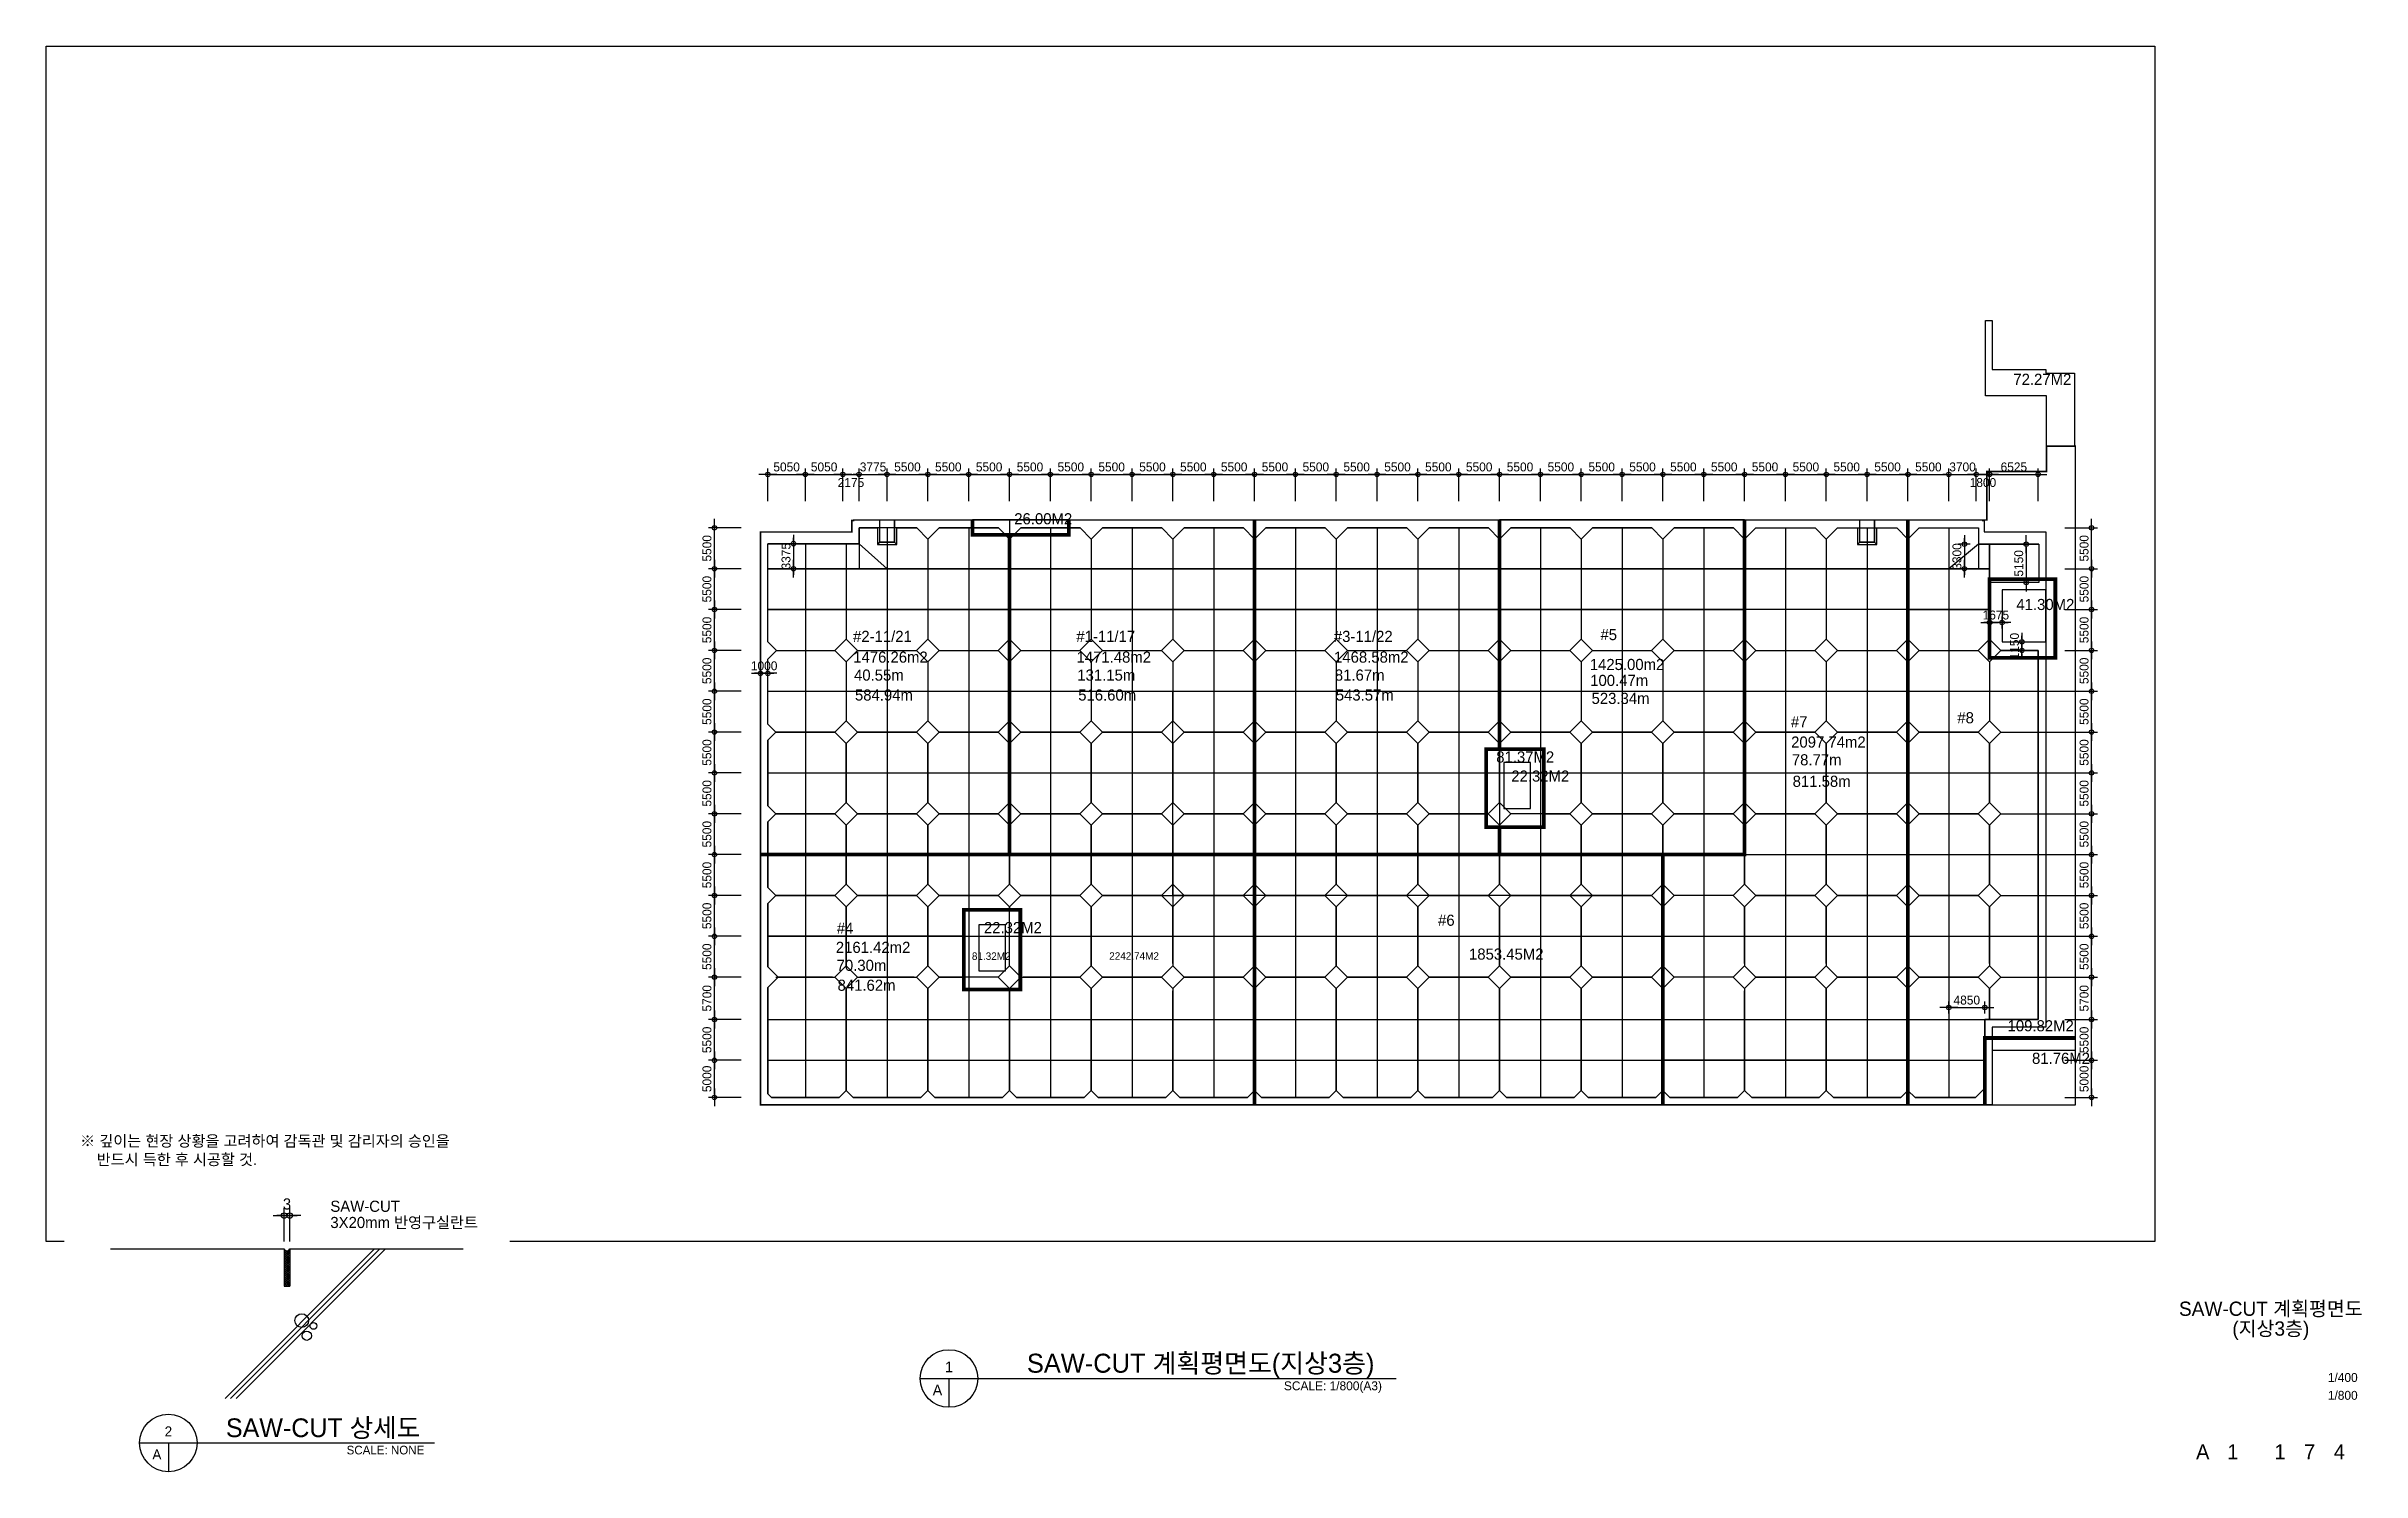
# Model space of a CAD drawing. Header units: millimetres. Extents: x -869187 to 1405794, y -1345622 to 197746.
# Drawn here: x 8000 to 319839, y -685413 to -493454 of the extents above; entities that cross this region are included whole.
import ezdxf
from ezdxf.enums import TextEntityAlignment as Align

# ---------------------------------------------------------------- set-up
doc = ezdxf.new("R2010")
doc.units = ezdxf.units.MM
doc.header["$LTSCALE"] = 1000
doc.header["$MEASUREMENT"] = 0
doc.header["$PDSIZE"] = -10
doc.layers.get('0').update_dxf_attribs({"linetype": 'CONTINUOUS'})
doc.layers.get('Defpoints').update_dxf_attribs({"color": 171, "linetype": 'CONTINUOUS'})
for name, color, linetype in [('151', 151, 'CONTINUOUS'), ('CON', 2, 'CONTINUOUS'), ('DIM', 7, 'CONTINUOUS'), ('E3', 8, 'CONTINUOUS'), ('FIN', 5, 'CONTINUOUS'), ('LED', 7, 'CONTINUOUS'), ('NDIM', 7, 'CONTINUOUS'), ('SAW-CUT', 6, 'CONTINUOUS'), ('SYM', 7, 'CONTINUOUS'), ('TEXT', 3, 'CONTINUOUS'), ('TEXT-TITLE', 6, 'CONTINUOUS'), ('TEXT-기입', 6, 'CONTINUOUS'), ('WIPEOUT', 6, 'CONTINUOUS')]:
    doc.layers.add(name, color=color, linetype=linetype)
doc.styles.add('CGS', font='cgse', dxfattribs={"bigfont": 'cgs'})
doc.styles.add('나눔바른고딕', font='')
doc.styles.get('나눔바른고딕').set_extended_font_data('나눔바른고딕')
doc.dimstyles.new('400 NDIM', dxfattribs={"dimscale": 400, "dimtxt": 3, "dimasz": 1, "dimexe": 2, "dimexo": 2, "dimgap": 1.5, "dimtad": 1, "dimdec": 0, "dimrnd": 0.25, "dimdsep": 46, "dimtxsty": '나눔바른고딕', "dimblk": 'DOT0', "dimcen": 1, "dimdle": 8, "dimclrd": 7, "dimclre": 7, "dimclrt": 7, "dimadec": 0, "dimazin": 0, "dimtfac": 1, "dimtdec": 0, "dimtix": 1, "dimtmove": 2, "dimatfit": 3, "dimldrblk": 'DOT0', "dimfxl": 1, "dimtolj": 1, "dimtzin": 0, "dimlwd": -1, "dimlwe": -1, "dimarcsym": 0})
doc.dimstyles.new('NDIM 1200', dxfattribs={"dimscale": 500, "dimtxt": 3, "dimasz": 1, "dimexe": 2, "dimexo": 2, "dimgap": 1, "dimtad": 1, "dimdec": 0, "dimdsep": 46, "dimtxsty": 'CGS', "dimblk": 'DOT0', "dimcen": 1, "dimdle": 8, "dimclrd": 2, "dimclre": 2, "dimclrt": 2, "dimadec": 0, "dimazin": 0, "dimtfac": 1, "dimtdec": 0, "dimtix": 1, "dimtmove": 2, "dimatfit": 3, "dimldrblk": 'DOT0', "dimfxl": 1, "dimtolj": 1, "dimtzin": 0, "dimlwd": -1, "dimlwe": -1, "dimarcsym": 0})

msp = doc.modelspace()

# ---------------------------------------------------------------- texts
at = {"color": 2, "ltscale": 10000, "style": '나눔바른고딕'}
for s, height, p in [('72.27M2 ', 1500, (272924, -539048.2)), ('26.00M2 ', 1500, (138361.8, -557827.8)), ('41.30M2 ', 1500, (273330.3, -569373.3)), ('1476.26m2 ', 1500, (116676.7, -576461.8)), ('1471.48m2 ', 1500, (146748.6, -576461.8)), ('1468.58m2 ', 1500, (181435.7, -576461.8)), ('1425.00m2 ', 1500, (215877.9, -577453.3)), ('81.37M2 ', 1500, (203280.1, -589909.5)), ('2097.74m2 ', 1500, (242998.5, -587902.2)), ('22.32M2 ', 1500, (205305.1, -592479.5)), ('2161.42m2 ', 1500, (114334.4, -615549.2)), ('22.32M2 ', 1500, (134281.8, -612891.7)), ('81.32M2 ', 1000, (132662.6, -616482.4)), ('2242.74M2 ', 1000, (151156.4, -616460.9)), ('1853.45M2 ', 1500, (199610.8, -616455.2)), ('109.82M2 ', 1500, (272144.7, -626110.7)), ('81.76M2 ', 1500, (275441.3, -630492.4))]:
    msp.add_text(s, height=height, dxfattribs=at).set_placement(p)
at = {"ltscale": 10000, "style": '나눔바른고딕'}
for s, p in [('#2-11/21', (116653.3, -573670.8)), ('#1-11/17', (146725.3, -573670.8)), ('#3-11/22', (181412.4, -573670.8)), ('#5', (217314.6, -573427)), ('#8', (265381.5, -584629.8)), ('#7', (242970.4, -585177.6)), ('#6', (195444, -611896.3)), ('#4', (114464.8, -612970.7))]:
    msp.add_text(s, height=1500, dxfattribs=at).set_placement(p)
at = {"color": 1, "ltscale": 10000, "style": '나눔바른고딕'}
for s, p in [('40.55m', (116783.7, -578882.6)), ('131.15m', (146855.7, -578882.6)), ('81.67m', (181542.8, -578882.6)), ('100.47m', (215937.6, -579597.5)), ('78.77m', (243091.8, -590290.4)), ('70.30m', (114441.5, -617970))]:
    msp.add_text(s, height=1500, dxfattribs=at).set_placement(p)
at = {"color": 114, "ltscale": 10000, "true_color": 0x139b48, "style": '나눔바른고딕'}
for s, p in [('584.94m', (116908.1, -581563.8)), ('516.60m', (146980.1, -581563.8)), ('543.57m', (181667.2, -581563.8)), ('523.34m', (216118.2, -582017.9)), ('811.58m', (243197.9, -593186.3)), ('841.62m', (114565.9, -620651.1))]:
    msp.add_text(s, height=1500, dxfattribs=at).set_placement(p)
at = {"layer": 'TEXT', "style": '나눔바른고딕'}
msp.add_text('SAW-CUT 계획평면도(지상3층)', height=2560, dxfattribs=at).set_placement((140065.1, -672084.7))
for s, p in [('1', (129574.1, -671308.9)), ('A', (128022.6, -674411.9))]:
    msp.add_text(s, height=1440, dxfattribs=at).set_placement(p, align=Align.MIDDLE)
msp.add_text('SCALE: 1/800(A3)', height=1200, dxfattribs=at).set_placement((187885.8, -673248.3), align=Align.TOP_RIGHT)
at = {"layer": 'TEXT-TITLE', "style": '나눔바른고딕'}
for s, p in [('SAW-CUT 계획평면도', (307600, -663466.7)), ('(지상3층)', (307600, -666133.3))]:
    msp.add_text(s, height=1920, dxfattribs=at).set_placement(p, align=Align.MIDDLE_CENTER)
at = {"layer": 'TEXT-기입', "style": '나눔바른고딕'}
for s, p in [('1/400', (315281.5, -673688.5)), ('1/800', (315281.5, -676088.5))]:
    msp.add_text(s, height=1200, dxfattribs=at).set_placement(p, align=Align.BOTTOM_LEFT)
at = {"layer": 'TEXT-기입', "style": 'CGS'}
for s, p in [('A', (298431.1, -682728.5)), ('1', (302481.3, -682728.5)), ('1', (308831.1, -682728.5)), ('7', (312831.1, -682728.5)), ('4', (316831.1, -682728.5))]:
    msp.add_text(s, height=2000, dxfattribs=at).set_placement(p, align=Align.MIDDLE_CENTER)

# ---------------------------------------------------------------- blocks, each defined once
blk = doc.blocks.new('DOT0')
blk.add_line((-3, 0), (3, 0))
at = {"color": 6}
blk.add_circle((0, 0), 0.75, dxfattribs=at)
blk = doc.blocks.new('*D419')
at = {"layer": 'Defpoints', "color": 0, "transparency": 16777216}
for p in [(24300, -10316), (23700, -13905), (24300, -13905)]:
    blk.add_point(p, dxfattribs=at)
at = {"layer": 'DIM', "color": 7, "transparency": 16777216}
for p, q in [((23700, -13105), (23700, -9516)), ((24300, -13105), (24300, -9516)), ((23300, -10316), (22900, -10316)), ((23700, -10316), (24300, -10316)), ((24700, -10316), (25100, -10316))]:
    blk.add_line(p, q, dxfattribs=at)
at = {"layer": 'DIM', "color": 7, "transparency": 16777216, "xscale": 400, "yscale": 400, "zscale": 400}
blk.add_blockref('DOT0', (23700, -10316), dxfattribs=at)
at = {"layer": 'DIM', "color": 7, "transparency": 16777216, "xscale": 400, "yscale": 400, "zscale": 400, "rotation": 180}
blk.add_blockref('DOT0', (24300, -10316), dxfattribs=at)
at = {"layer": 'DIM', "color": 7, "transparency": 16777216, "insert": (24000, -9066), "char_height": 1200, "attachment_point": 5, "style": '나눔바른고딕'}
blk.add_mtext('\\A1;3', dxfattribs=at)
blk = doc.blocks.new('*D121')
at = {"layer": 'Defpoints', "color": 0, "ltscale": 0.4, "transparency": 16777216}
for p in [(110230, -551109), (105180, -555509), (110230, -555509)]:
    blk.add_point(p, dxfattribs=at)
at = {"layer": 'NDIM', "ltscale": 0.4, "transparency": 16777216}
for p, q in [((105180, -554709), (105180, -550309)), ((105580, -551109), (109830, -551109)), ((110230, -554709), (110230, -550309))]:
    blk.add_line(p, q, dxfattribs=at)
at = {"layer": 'NDIM', "ltscale": 0.4, "transparency": 16777216, "xscale": 400, "yscale": 400, "zscale": 400, "rotation": 180}
blk.add_blockref('DOT0', (105180, -551109), dxfattribs=at)
at = {"layer": 'NDIM', "ltscale": 0.4, "transparency": 16777216, "xscale": 400, "yscale": 400, "zscale": 400}
blk.add_blockref('DOT0', (110230, -551109), dxfattribs=at)
at = {"layer": 'NDIM', "ltscale": 0.4, "transparency": 16777216, "insert": (107705, -550109), "char_height": 1200, "attachment_point": 5, "style": 'CGS'}
blk.add_mtext('\\A1;5050', dxfattribs=at)
blk = doc.blocks.new('*D122')
at = {"layer": 'Defpoints', "color": 0, "ltscale": 0.4, "transparency": 16777216}
for p in [(267930, -560509), (266330, -563809), (267930, -563809)]:
    blk.add_point(p, dxfattribs=at)
at = {"layer": 'NDIM', "ltscale": 0.4, "transparency": 16777216}
for p, q in [((267130, -560509), (265530, -560509)), ((266330, -560109), (266330, -559709)), ((266330, -560509), (266330, -563809)), ((267130, -563809), (265530, -563809)), ((266330, -564209), (266330, -564609))]:
    blk.add_line(p, q, dxfattribs=at)
at = {"layer": 'NDIM', "ltscale": 0.4, "transparency": 16777216, "xscale": 400, "yscale": 400, "zscale": 400}
for p, rotation in [((266330, -560509), 270), ((266330, -563809), 90)]:
    blk.add_blockref('DOT0', p, dxfattribs=dict(at, rotation=rotation))
at = {"layer": 'NDIM', "ltscale": 0.4, "transparency": 16777216, "insert": (265330, -562159), "char_height": 1200, "attachment_point": 5, "rotation": 90, "style": 'CGS'}
blk.add_mtext('\\A1;3300', dxfattribs=at)
blk = doc.blocks.new('*D123')
at = {"layer": 'Defpoints', "color": 0, "ltscale": 0.4, "transparency": 16777216}
for p in [(104180, -579492), (105180, -577892), (105180, -579492)]:
    blk.add_point(p, dxfattribs=at)
at = {"layer": 'NDIM', "ltscale": 0.4, "transparency": 16777216}
for p, q in [((103780, -577892), (103380, -577892)), ((104180, -578692), (104180, -577092)), ((104180, -577892), (105180, -577892)), ((105180, -578692), (105180, -577092)), ((105580, -577892), (105980, -577892))]:
    blk.add_line(p, q, dxfattribs=at)
at = {"layer": 'NDIM', "ltscale": 0.4, "transparency": 16777216, "xscale": 400, "yscale": 400, "zscale": 400}
blk.add_blockref('DOT0', (104180, -577892), dxfattribs=at)
at = {"layer": 'NDIM', "ltscale": 0.4, "transparency": 16777216, "xscale": 400, "yscale": 400, "zscale": 400, "rotation": 180}
blk.add_blockref('DOT0', (105180, -577892), dxfattribs=at)
at = {"layer": 'NDIM', "ltscale": 0.4, "transparency": 16777216, "insert": (104680, -576892), "char_height": 1200, "attachment_point": 5, "style": 'CGS'}
blk.add_mtext('\\A1;1000', dxfattribs=at)
blk = doc.blocks.new('*D124')
at = {"layer": 'Defpoints', "color": 0, "ltscale": 0.4, "transparency": 16777216}
for p in [(269080, -622909), (264230, -624509), (269080, -624509)]:
    blk.add_point(p, dxfattribs=at)
at = {"layer": 'NDIM', "ltscale": 0.4, "transparency": 16777216}
for p, q in [((264230, -623709), (264230, -622109)), ((264630, -622909), (268680, -622909)), ((269080, -623709), (269080, -622109))]:
    blk.add_line(p, q, dxfattribs=at)
at = {"layer": 'NDIM', "ltscale": 0.4, "transparency": 16777216, "xscale": 400, "yscale": 400, "zscale": 400, "rotation": 180}
blk.add_blockref('DOT0', (264230, -622909), dxfattribs=at)
at = {"layer": 'NDIM', "ltscale": 0.4, "transparency": 16777216, "xscale": 400, "yscale": 400, "zscale": 400}
blk.add_blockref('DOT0', (269080, -622909), dxfattribs=at)
at = {"layer": 'NDIM', "ltscale": 0.4, "transparency": 16777216, "insert": (266655, -621909), "char_height": 1200, "attachment_point": 5, "style": 'CGS'}
blk.add_mtext('\\A1;4850', dxfattribs=at)
blk = doc.blocks.new('*D125')
at = {"layer": 'Defpoints', "color": 0, "ltscale": 0.4, "transparency": 16777216}
for p in [(115280, -551109), (110230, -555509), (115280, -555509)]:
    blk.add_point(p, dxfattribs=at)
at = {"layer": 'NDIM', "ltscale": 0.4, "transparency": 16777216}
for p, q in [((110230, -554709), (110230, -550309)), ((110630, -551109), (114880, -551109)), ((115280, -554709), (115280, -550309))]:
    blk.add_line(p, q, dxfattribs=at)
at = {"layer": 'NDIM', "ltscale": 0.4, "transparency": 16777216, "xscale": 400, "yscale": 400, "zscale": 400, "rotation": 180}
blk.add_blockref('DOT0', (110230, -551109), dxfattribs=at)
at = {"layer": 'NDIM', "ltscale": 0.4, "transparency": 16777216, "xscale": 400, "yscale": 400, "zscale": 400}
blk.add_blockref('DOT0', (115280, -551109), dxfattribs=at)
at = {"layer": 'NDIM', "ltscale": 0.4, "transparency": 16777216, "insert": (112755, -550109), "char_height": 1200, "attachment_point": 5, "style": 'CGS'}
blk.add_mtext('\\A1;5050', dxfattribs=at)
blk = doc.blocks.new('*D126')
at = {"layer": 'Defpoints', "color": 0, "ltscale": 0.4, "transparency": 16777216}
for p in [(117455, -551109), (115280, -555509), (117455, -555509)]:
    blk.add_point(p, dxfattribs=at)
at = {"layer": 'NDIM', "ltscale": 0.4, "transparency": 16777216}
for p, q in [((115280, -554709), (115280, -550309)), ((115680, -551109), (117055, -551109)), ((117455, -554709), (117455, -550309))]:
    blk.add_line(p, q, dxfattribs=at)
at = {"layer": 'NDIM', "ltscale": 0.4, "transparency": 16777216, "xscale": 400, "yscale": 400, "zscale": 400, "rotation": 180}
blk.add_blockref('DOT0', (115280, -551109), dxfattribs=at)
at = {"layer": 'NDIM', "ltscale": 0.4, "transparency": 16777216, "xscale": 400, "yscale": 400, "zscale": 400}
blk.add_blockref('DOT0', (117455, -551109), dxfattribs=at)
at = {"layer": 'NDIM', "ltscale": 0.4, "transparency": 16777216, "insert": (116368, -552209), "char_height": 1200, "attachment_point": 5, "style": 'CGS'}
blk.add_mtext('\\A1;2175', dxfattribs=at)
blk = doc.blocks.new('*D127')
at = {"layer": 'Defpoints', "color": 0, "ltscale": 0.4, "transparency": 16777216}
for p in [(126730, -551109), (121230, -555509), (126730, -555509)]:
    blk.add_point(p, dxfattribs=at)
at = {"layer": 'NDIM', "ltscale": 0.4, "transparency": 16777216}
for p, q in [((121230, -554709), (121230, -550309)), ((121630, -551109), (126330, -551109)), ((126730, -554709), (126730, -550309))]:
    blk.add_line(p, q, dxfattribs=at)
at = {"layer": 'NDIM', "ltscale": 0.4, "transparency": 16777216, "xscale": 400, "yscale": 400, "zscale": 400, "rotation": 180}
blk.add_blockref('DOT0', (121230, -551109), dxfattribs=at)
at = {"layer": 'NDIM', "ltscale": 0.4, "transparency": 16777216, "xscale": 400, "yscale": 400, "zscale": 400}
blk.add_blockref('DOT0', (126730, -551109), dxfattribs=at)
at = {"layer": 'NDIM', "ltscale": 0.4, "transparency": 16777216, "insert": (123980, -550109), "char_height": 1200, "attachment_point": 5, "style": 'CGS'}
blk.add_mtext('\\A1;5500', dxfattribs=at)
blk = doc.blocks.new('*D131')
at = {"layer": 'Defpoints', "color": 0, "ltscale": 0.4, "transparency": 16777216}
for p in [(121230, -551109), (117455, -555509), (121230, -555509)]:
    blk.add_point(p, dxfattribs=at)
at = {"layer": 'NDIM', "ltscale": 0.4, "transparency": 16777216}
for p, q in [((117055, -551109), (116655, -551109)), ((117455, -554709), (117455, -550309)), ((117455, -551109), (121230, -551109)), ((121230, -554709), (121230, -550309)), ((121630, -551109), (122030, -551109))]:
    blk.add_line(p, q, dxfattribs=at)
at = {"layer": 'NDIM', "ltscale": 0.4, "transparency": 16777216, "xscale": 400, "yscale": 400, "zscale": 400}
blk.add_blockref('DOT0', (117455, -551109), dxfattribs=at)
at = {"layer": 'NDIM', "ltscale": 0.4, "transparency": 16777216, "xscale": 400, "yscale": 400, "zscale": 400, "rotation": 180}
blk.add_blockref('DOT0', (121230, -551109), dxfattribs=at)
at = {"layer": 'NDIM', "ltscale": 0.4, "transparency": 16777216, "insert": (119343, -550109), "char_height": 1200, "attachment_point": 5, "style": 'CGS'}
blk.add_mtext('\\A1;3775', dxfattribs=at)
blk = doc.blocks.new('*D128')
at = {"layer": 'Defpoints', "color": 0, "ltscale": 0.4, "transparency": 16777216}
for p in [(132230, -551109), (126730, -555509), (132230, -555509)]:
    blk.add_point(p, dxfattribs=at)
at = {"layer": 'NDIM', "ltscale": 0.4, "transparency": 16777216}
for p, q in [((126730, -554709), (126730, -550309)), ((127130, -551109), (131830, -551109)), ((132230, -554709), (132230, -550309))]:
    blk.add_line(p, q, dxfattribs=at)
at = {"layer": 'NDIM', "ltscale": 0.4, "transparency": 16777216, "xscale": 400, "yscale": 400, "zscale": 400, "rotation": 180}
blk.add_blockref('DOT0', (126730, -551109), dxfattribs=at)
at = {"layer": 'NDIM', "ltscale": 0.4, "transparency": 16777216, "xscale": 400, "yscale": 400, "zscale": 400}
blk.add_blockref('DOT0', (132230, -551109), dxfattribs=at)
at = {"layer": 'NDIM', "ltscale": 0.4, "transparency": 16777216, "insert": (129480, -550109), "char_height": 1200, "attachment_point": 5, "style": 'CGS'}
blk.add_mtext('\\A1;5500', dxfattribs=at)
blk = doc.blocks.new('*D129')
at = {"layer": 'Defpoints', "color": 0, "ltscale": 0.4, "transparency": 16777216}
for p in [(137730, -551109), (132230, -555509), (137730, -555509)]:
    blk.add_point(p, dxfattribs=at)
at = {"layer": 'NDIM', "ltscale": 0.4, "transparency": 16777216}
for p, q in [((132230, -554709), (132230, -550309)), ((132630, -551109), (137330, -551109)), ((137730, -554709), (137730, -550309))]:
    blk.add_line(p, q, dxfattribs=at)
at = {"layer": 'NDIM', "ltscale": 0.4, "transparency": 16777216, "xscale": 400, "yscale": 400, "zscale": 400, "rotation": 180}
blk.add_blockref('DOT0', (132230, -551109), dxfattribs=at)
at = {"layer": 'NDIM', "ltscale": 0.4, "transparency": 16777216, "xscale": 400, "yscale": 400, "zscale": 400}
blk.add_blockref('DOT0', (137730, -551109), dxfattribs=at)
at = {"layer": 'NDIM', "ltscale": 0.4, "transparency": 16777216, "insert": (134980, -550109), "char_height": 1200, "attachment_point": 5, "style": 'CGS'}
blk.add_mtext('\\A1;5500', dxfattribs=at)
blk = doc.blocks.new('*D130')
at = {"layer": 'Defpoints', "color": 0, "ltscale": 0.4, "transparency": 16777216}
for p in [(143230, -551109), (137730, -555509), (143230, -555509)]:
    blk.add_point(p, dxfattribs=at)
at = {"layer": 'NDIM', "ltscale": 0.4, "transparency": 16777216}
for p, q in [((137730, -554709), (137730, -550309)), ((138130, -551109), (142830, -551109)), ((143230, -554709), (143230, -550309))]:
    blk.add_line(p, q, dxfattribs=at)
at = {"layer": 'NDIM', "ltscale": 0.4, "transparency": 16777216, "xscale": 400, "yscale": 400, "zscale": 400, "rotation": 180}
blk.add_blockref('DOT0', (137730, -551109), dxfattribs=at)
at = {"layer": 'NDIM', "ltscale": 0.4, "transparency": 16777216, "xscale": 400, "yscale": 400, "zscale": 400}
blk.add_blockref('DOT0', (143230, -551109), dxfattribs=at)
at = {"layer": 'NDIM', "ltscale": 0.4, "transparency": 16777216, "insert": (140480, -550109), "char_height": 1200, "attachment_point": 5, "style": 'CGS'}
blk.add_mtext('\\A1;5500', dxfattribs=at)
blk = doc.blocks.new('*D132')
at = {"layer": 'Defpoints', "color": 0, "ltscale": 0.4, "transparency": 16777216}
for p in [(148730, -551109), (143230, -555509), (148730, -555509)]:
    blk.add_point(p, dxfattribs=at)
at = {"layer": 'NDIM', "ltscale": 0.4, "transparency": 16777216}
for p, q in [((143230, -554709), (143230, -550309)), ((143630, -551109), (148330, -551109)), ((148730, -554709), (148730, -550309))]:
    blk.add_line(p, q, dxfattribs=at)
at = {"layer": 'NDIM', "ltscale": 0.4, "transparency": 16777216, "xscale": 400, "yscale": 400, "zscale": 400, "rotation": 180}
blk.add_blockref('DOT0', (143230, -551109), dxfattribs=at)
at = {"layer": 'NDIM', "ltscale": 0.4, "transparency": 16777216, "xscale": 400, "yscale": 400, "zscale": 400}
blk.add_blockref('DOT0', (148730, -551109), dxfattribs=at)
at = {"layer": 'NDIM', "ltscale": 0.4, "transparency": 16777216, "insert": (145980, -550109), "char_height": 1200, "attachment_point": 5, "style": 'CGS'}
blk.add_mtext('\\A1;5500', dxfattribs=at)
blk = doc.blocks.new('*D133')
at = {"layer": 'Defpoints', "color": 0, "ltscale": 0.4, "transparency": 16777216}
for p in [(154230, -551109), (148730, -555509), (154230, -555509)]:
    blk.add_point(p, dxfattribs=at)
at = {"layer": 'NDIM', "ltscale": 0.4, "transparency": 16777216}
for p, q in [((148730, -554709), (148730, -550309)), ((149130, -551109), (153830, -551109)), ((154230, -554709), (154230, -550309))]:
    blk.add_line(p, q, dxfattribs=at)
at = {"layer": 'NDIM', "ltscale": 0.4, "transparency": 16777216, "xscale": 400, "yscale": 400, "zscale": 400, "rotation": 180}
blk.add_blockref('DOT0', (148730, -551109), dxfattribs=at)
at = {"layer": 'NDIM', "ltscale": 0.4, "transparency": 16777216, "xscale": 400, "yscale": 400, "zscale": 400}
blk.add_blockref('DOT0', (154230, -551109), dxfattribs=at)
at = {"layer": 'NDIM', "ltscale": 0.4, "transparency": 16777216, "insert": (151480, -550109), "char_height": 1200, "attachment_point": 5, "style": 'CGS'}
blk.add_mtext('\\A1;5500', dxfattribs=at)
blk = doc.blocks.new('*D134')
at = {"layer": 'Defpoints', "color": 0, "ltscale": 0.4, "transparency": 16777216}
for p in [(159730, -551109), (154230, -555509), (159730, -555509)]:
    blk.add_point(p, dxfattribs=at)
at = {"layer": 'NDIM', "ltscale": 0.4, "transparency": 16777216}
for p, q in [((154230, -554709), (154230, -550309)), ((154630, -551109), (159330, -551109)), ((159730, -554709), (159730, -550309))]:
    blk.add_line(p, q, dxfattribs=at)
at = {"layer": 'NDIM', "ltscale": 0.4, "transparency": 16777216, "xscale": 400, "yscale": 400, "zscale": 400, "rotation": 180}
blk.add_blockref('DOT0', (154230, -551109), dxfattribs=at)
at = {"layer": 'NDIM', "ltscale": 0.4, "transparency": 16777216, "xscale": 400, "yscale": 400, "zscale": 400}
blk.add_blockref('DOT0', (159730, -551109), dxfattribs=at)
at = {"layer": 'NDIM', "ltscale": 0.4, "transparency": 16777216, "insert": (156980, -550109), "char_height": 1200, "attachment_point": 5, "style": 'CGS'}
blk.add_mtext('\\A1;5500', dxfattribs=at)
blk = doc.blocks.new('*D135')
at = {"layer": 'Defpoints', "color": 0, "ltscale": 0.4, "transparency": 16777216}
for p in [(165230, -551109), (159730, -555509), (165230, -555509)]:
    blk.add_point(p, dxfattribs=at)
at = {"layer": 'NDIM', "ltscale": 0.4, "transparency": 16777216}
for p, q in [((159730, -554709), (159730, -550309)), ((160130, -551109), (164830, -551109)), ((165230, -554709), (165230, -550309))]:
    blk.add_line(p, q, dxfattribs=at)
at = {"layer": 'NDIM', "ltscale": 0.4, "transparency": 16777216, "xscale": 400, "yscale": 400, "zscale": 400, "rotation": 180}
blk.add_blockref('DOT0', (159730, -551109), dxfattribs=at)
at = {"layer": 'NDIM', "ltscale": 0.4, "transparency": 16777216, "xscale": 400, "yscale": 400, "zscale": 400}
blk.add_blockref('DOT0', (165230, -551109), dxfattribs=at)
at = {"layer": 'NDIM', "ltscale": 0.4, "transparency": 16777216, "insert": (162480, -550109), "char_height": 1200, "attachment_point": 5, "style": 'CGS'}
blk.add_mtext('\\A1;5500', dxfattribs=at)
blk = doc.blocks.new('*D136')
at = {"layer": 'Defpoints', "color": 0, "ltscale": 0.4, "transparency": 16777216}
for p in [(170730, -551109), (165230, -555509), (170730, -555509)]:
    blk.add_point(p, dxfattribs=at)
at = {"layer": 'NDIM', "ltscale": 0.4, "transparency": 16777216}
for p, q in [((165230, -554709), (165230, -550309)), ((165630, -551109), (170330, -551109)), ((170730, -554709), (170730, -550309))]:
    blk.add_line(p, q, dxfattribs=at)
at = {"layer": 'NDIM', "ltscale": 0.4, "transparency": 16777216, "xscale": 400, "yscale": 400, "zscale": 400, "rotation": 180}
blk.add_blockref('DOT0', (165230, -551109), dxfattribs=at)
at = {"layer": 'NDIM', "ltscale": 0.4, "transparency": 16777216, "xscale": 400, "yscale": 400, "zscale": 400}
blk.add_blockref('DOT0', (170730, -551109), dxfattribs=at)
at = {"layer": 'NDIM', "ltscale": 0.4, "transparency": 16777216, "insert": (167980, -550109), "char_height": 1200, "attachment_point": 5, "style": 'CGS'}
blk.add_mtext('\\A1;5500', dxfattribs=at)
blk = doc.blocks.new('*D137')
at = {"layer": 'Defpoints', "color": 0, "ltscale": 0.4, "transparency": 16777216}
for p in [(176230, -551109), (170730, -555509), (176230, -555509)]:
    blk.add_point(p, dxfattribs=at)
at = {"layer": 'NDIM', "ltscale": 0.4, "transparency": 16777216}
for p, q in [((170730, -554709), (170730, -550309)), ((171130, -551109), (175830, -551109)), ((176230, -554709), (176230, -550309))]:
    blk.add_line(p, q, dxfattribs=at)
at = {"layer": 'NDIM', "ltscale": 0.4, "transparency": 16777216, "xscale": 400, "yscale": 400, "zscale": 400, "rotation": 180}
blk.add_blockref('DOT0', (170730, -551109), dxfattribs=at)
at = {"layer": 'NDIM', "ltscale": 0.4, "transparency": 16777216, "xscale": 400, "yscale": 400, "zscale": 400}
blk.add_blockref('DOT0', (176230, -551109), dxfattribs=at)
at = {"layer": 'NDIM', "ltscale": 0.4, "transparency": 16777216, "insert": (173480, -550109), "char_height": 1200, "attachment_point": 5, "style": 'CGS'}
blk.add_mtext('\\A1;5500', dxfattribs=at)
blk = doc.blocks.new('*D138')
at = {"layer": 'Defpoints', "color": 0, "ltscale": 0.4, "transparency": 16777216}
for p in [(181730, -551109), (176230, -555509), (181730, -555509)]:
    blk.add_point(p, dxfattribs=at)
at = {"layer": 'NDIM', "ltscale": 0.4, "transparency": 16777216}
for p, q in [((176230, -554709), (176230, -550309)), ((176630, -551109), (181330, -551109)), ((181730, -554709), (181730, -550309))]:
    blk.add_line(p, q, dxfattribs=at)
at = {"layer": 'NDIM', "ltscale": 0.4, "transparency": 16777216, "xscale": 400, "yscale": 400, "zscale": 400, "rotation": 180}
blk.add_blockref('DOT0', (176230, -551109), dxfattribs=at)
at = {"layer": 'NDIM', "ltscale": 0.4, "transparency": 16777216, "xscale": 400, "yscale": 400, "zscale": 400}
blk.add_blockref('DOT0', (181730, -551109), dxfattribs=at)
at = {"layer": 'NDIM', "ltscale": 0.4, "transparency": 16777216, "insert": (178980, -550109), "char_height": 1200, "attachment_point": 5, "style": 'CGS'}
blk.add_mtext('\\A1;5500', dxfattribs=at)
blk = doc.blocks.new('*D139')
at = {"layer": 'Defpoints', "color": 0, "ltscale": 0.4, "transparency": 16777216}
for p in [(187230, -551109), (181730, -555509), (187230, -555509)]:
    blk.add_point(p, dxfattribs=at)
at = {"layer": 'NDIM', "ltscale": 0.4, "transparency": 16777216}
for p, q in [((181730, -554709), (181730, -550309)), ((182130, -551109), (186830, -551109)), ((187230, -554709), (187230, -550309))]:
    blk.add_line(p, q, dxfattribs=at)
at = {"layer": 'NDIM', "ltscale": 0.4, "transparency": 16777216, "xscale": 400, "yscale": 400, "zscale": 400, "rotation": 180}
blk.add_blockref('DOT0', (181730, -551109), dxfattribs=at)
at = {"layer": 'NDIM', "ltscale": 0.4, "transparency": 16777216, "xscale": 400, "yscale": 400, "zscale": 400}
blk.add_blockref('DOT0', (187230, -551109), dxfattribs=at)
at = {"layer": 'NDIM', "ltscale": 0.4, "transparency": 16777216, "insert": (184480, -550109), "char_height": 1200, "attachment_point": 5, "style": 'CGS'}
blk.add_mtext('\\A1;5500', dxfattribs=at)
blk = doc.blocks.new('*D140')
at = {"layer": 'Defpoints', "color": 0, "ltscale": 0.4, "transparency": 16777216}
for p in [(192730, -551109), (187230, -555509), (192730, -555509)]:
    blk.add_point(p, dxfattribs=at)
at = {"layer": 'NDIM', "ltscale": 0.4, "transparency": 16777216}
for p, q in [((187230, -554709), (187230, -550309)), ((187630, -551109), (192330, -551109)), ((192730, -554709), (192730, -550309))]:
    blk.add_line(p, q, dxfattribs=at)
at = {"layer": 'NDIM', "ltscale": 0.4, "transparency": 16777216, "xscale": 400, "yscale": 400, "zscale": 400, "rotation": 180}
blk.add_blockref('DOT0', (187230, -551109), dxfattribs=at)
at = {"layer": 'NDIM', "ltscale": 0.4, "transparency": 16777216, "xscale": 400, "yscale": 400, "zscale": 400}
blk.add_blockref('DOT0', (192730, -551109), dxfattribs=at)
at = {"layer": 'NDIM', "ltscale": 0.4, "transparency": 16777216, "insert": (189980, -550109), "char_height": 1200, "attachment_point": 5, "style": 'CGS'}
blk.add_mtext('\\A1;5500', dxfattribs=at)
blk = doc.blocks.new('*D141')
at = {"layer": 'Defpoints', "color": 0, "ltscale": 0.4, "transparency": 16777216}
for p in [(198230, -551109), (192730, -555509), (198230, -555509)]:
    blk.add_point(p, dxfattribs=at)
at = {"layer": 'NDIM', "ltscale": 0.4, "transparency": 16777216}
for p, q in [((192730, -554709), (192730, -550309)), ((193130, -551109), (197830, -551109)), ((198230, -554709), (198230, -550309))]:
    blk.add_line(p, q, dxfattribs=at)
at = {"layer": 'NDIM', "ltscale": 0.4, "transparency": 16777216, "xscale": 400, "yscale": 400, "zscale": 400, "rotation": 180}
blk.add_blockref('DOT0', (192730, -551109), dxfattribs=at)
at = {"layer": 'NDIM', "ltscale": 0.4, "transparency": 16777216, "xscale": 400, "yscale": 400, "zscale": 400}
blk.add_blockref('DOT0', (198230, -551109), dxfattribs=at)
at = {"layer": 'NDIM', "ltscale": 0.4, "transparency": 16777216, "insert": (195480, -550109), "char_height": 1200, "attachment_point": 5, "style": 'CGS'}
blk.add_mtext('\\A1;5500', dxfattribs=at)
blk = doc.blocks.new('*D142')
at = {"layer": 'Defpoints', "color": 0, "ltscale": 0.4, "transparency": 16777216}
for p in [(203730, -551109), (198230, -555509), (203730, -555509)]:
    blk.add_point(p, dxfattribs=at)
at = {"layer": 'NDIM', "ltscale": 0.4, "transparency": 16777216}
for p, q in [((198230, -554709), (198230, -550309)), ((198630, -551109), (203330, -551109)), ((203730, -554709), (203730, -550309))]:
    blk.add_line(p, q, dxfattribs=at)
at = {"layer": 'NDIM', "ltscale": 0.4, "transparency": 16777216, "xscale": 400, "yscale": 400, "zscale": 400, "rotation": 180}
blk.add_blockref('DOT0', (198230, -551109), dxfattribs=at)
at = {"layer": 'NDIM', "ltscale": 0.4, "transparency": 16777216, "xscale": 400, "yscale": 400, "zscale": 400}
blk.add_blockref('DOT0', (203730, -551109), dxfattribs=at)
at = {"layer": 'NDIM', "ltscale": 0.4, "transparency": 16777216, "insert": (200980, -550109), "char_height": 1200, "attachment_point": 5, "style": 'CGS'}
blk.add_mtext('\\A1;5500', dxfattribs=at)
blk = doc.blocks.new('*D110')
at = {"layer": 'Defpoints', "color": 0, "ltscale": 0.4, "transparency": 16777216}
for p in [(209230, -551109), (203730, -555509), (209230, -555509)]:
    blk.add_point(p, dxfattribs=at)
at = {"layer": 'NDIM', "ltscale": 0.4, "transparency": 16777216}
for p, q in [((203730, -554709), (203730, -550309)), ((204130, -551109), (208830, -551109)), ((209230, -554709), (209230, -550309))]:
    blk.add_line(p, q, dxfattribs=at)
at = {"layer": 'NDIM', "ltscale": 0.4, "transparency": 16777216, "xscale": 400, "yscale": 400, "zscale": 400, "rotation": 180}
blk.add_blockref('DOT0', (203730, -551109), dxfattribs=at)
at = {"layer": 'NDIM', "ltscale": 0.4, "transparency": 16777216, "xscale": 400, "yscale": 400, "zscale": 400}
blk.add_blockref('DOT0', (209230, -551109), dxfattribs=at)
at = {"layer": 'NDIM', "ltscale": 0.4, "transparency": 16777216, "insert": (206480, -550109), "char_height": 1200, "attachment_point": 5, "style": 'CGS'}
blk.add_mtext('\\A1;5500', dxfattribs=at)
blk = doc.blocks.new('*D111')
at = {"layer": 'Defpoints', "color": 0, "ltscale": 0.4, "transparency": 16777216}
for p in [(214730, -551109), (209230, -555509), (214730, -555509)]:
    blk.add_point(p, dxfattribs=at)
at = {"layer": 'NDIM', "ltscale": 0.4, "transparency": 16777216}
for p, q in [((209230, -554709), (209230, -550309)), ((209630, -551109), (214330, -551109)), ((214730, -554709), (214730, -550309))]:
    blk.add_line(p, q, dxfattribs=at)
at = {"layer": 'NDIM', "ltscale": 0.4, "transparency": 16777216, "xscale": 400, "yscale": 400, "zscale": 400, "rotation": 180}
blk.add_blockref('DOT0', (209230, -551109), dxfattribs=at)
at = {"layer": 'NDIM', "ltscale": 0.4, "transparency": 16777216, "xscale": 400, "yscale": 400, "zscale": 400}
blk.add_blockref('DOT0', (214730, -551109), dxfattribs=at)
at = {"layer": 'NDIM', "ltscale": 0.4, "transparency": 16777216, "insert": (211980, -550109), "char_height": 1200, "attachment_point": 5, "style": 'CGS'}
blk.add_mtext('\\A1;5500', dxfattribs=at)
blk = doc.blocks.new('*D112')
at = {"layer": 'Defpoints', "color": 0, "ltscale": 0.4, "transparency": 16777216}
for p in [(220230, -551109), (214730, -555509), (220230, -555509)]:
    blk.add_point(p, dxfattribs=at)
at = {"layer": 'NDIM', "ltscale": 0.4, "transparency": 16777216}
for p, q in [((214730, -554709), (214730, -550309)), ((215130, -551109), (219830, -551109)), ((220230, -554709), (220230, -550309))]:
    blk.add_line(p, q, dxfattribs=at)
at = {"layer": 'NDIM', "ltscale": 0.4, "transparency": 16777216, "xscale": 400, "yscale": 400, "zscale": 400, "rotation": 180}
blk.add_blockref('DOT0', (214730, -551109), dxfattribs=at)
at = {"layer": 'NDIM', "ltscale": 0.4, "transparency": 16777216, "xscale": 400, "yscale": 400, "zscale": 400}
blk.add_blockref('DOT0', (220230, -551109), dxfattribs=at)
at = {"layer": 'NDIM', "ltscale": 0.4, "transparency": 16777216, "insert": (217480, -550109), "char_height": 1200, "attachment_point": 5, "style": 'CGS'}
blk.add_mtext('\\A1;5500', dxfattribs=at)
blk = doc.blocks.new('*D113')
at = {"layer": 'Defpoints', "color": 0, "ltscale": 0.4, "transparency": 16777216}
for p in [(225730, -551109), (220230, -555509), (225730, -555509)]:
    blk.add_point(p, dxfattribs=at)
at = {"layer": 'NDIM', "ltscale": 0.4, "transparency": 16777216}
for p, q in [((220230, -554709), (220230, -550309)), ((220630, -551109), (225330, -551109)), ((225730, -554709), (225730, -550309))]:
    blk.add_line(p, q, dxfattribs=at)
at = {"layer": 'NDIM', "ltscale": 0.4, "transparency": 16777216, "xscale": 400, "yscale": 400, "zscale": 400, "rotation": 180}
blk.add_blockref('DOT0', (220230, -551109), dxfattribs=at)
at = {"layer": 'NDIM', "ltscale": 0.4, "transparency": 16777216, "xscale": 400, "yscale": 400, "zscale": 400}
blk.add_blockref('DOT0', (225730, -551109), dxfattribs=at)
at = {"layer": 'NDIM', "ltscale": 0.4, "transparency": 16777216, "insert": (222980, -550109), "char_height": 1200, "attachment_point": 5, "style": 'CGS'}
blk.add_mtext('\\A1;5500', dxfattribs=at)
blk = doc.blocks.new('*D114')
at = {"layer": 'Defpoints', "color": 0, "ltscale": 0.4, "transparency": 16777216}
for p in [(231230, -551109), (225730, -555509), (231230, -555509)]:
    blk.add_point(p, dxfattribs=at)
at = {"layer": 'NDIM', "ltscale": 0.4, "transparency": 16777216}
for p, q in [((225730, -554709), (225730, -550309)), ((226130, -551109), (230830, -551109)), ((231230, -554709), (231230, -550309))]:
    blk.add_line(p, q, dxfattribs=at)
at = {"layer": 'NDIM', "ltscale": 0.4, "transparency": 16777216, "xscale": 400, "yscale": 400, "zscale": 400, "rotation": 180}
blk.add_blockref('DOT0', (225730, -551109), dxfattribs=at)
at = {"layer": 'NDIM', "ltscale": 0.4, "transparency": 16777216, "xscale": 400, "yscale": 400, "zscale": 400}
blk.add_blockref('DOT0', (231230, -551109), dxfattribs=at)
at = {"layer": 'NDIM', "ltscale": 0.4, "transparency": 16777216, "insert": (228480, -550109), "char_height": 1200, "attachment_point": 5, "style": 'CGS'}
blk.add_mtext('\\A1;5500', dxfattribs=at)
blk = doc.blocks.new('*D115')
at = {"layer": 'Defpoints', "color": 0, "ltscale": 0.4, "transparency": 16777216}
for p in [(236730, -551109), (231230, -555509), (236730, -555509)]:
    blk.add_point(p, dxfattribs=at)
at = {"layer": 'NDIM', "ltscale": 0.4, "transparency": 16777216}
for p, q in [((231230, -554709), (231230, -550309)), ((231630, -551109), (236330, -551109)), ((236730, -554709), (236730, -550309))]:
    blk.add_line(p, q, dxfattribs=at)
at = {"layer": 'NDIM', "ltscale": 0.4, "transparency": 16777216, "xscale": 400, "yscale": 400, "zscale": 400, "rotation": 180}
blk.add_blockref('DOT0', (231230, -551109), dxfattribs=at)
at = {"layer": 'NDIM', "ltscale": 0.4, "transparency": 16777216, "xscale": 400, "yscale": 400, "zscale": 400}
blk.add_blockref('DOT0', (236730, -551109), dxfattribs=at)
at = {"layer": 'NDIM', "ltscale": 0.4, "transparency": 16777216, "insert": (233980, -550109), "char_height": 1200, "attachment_point": 5, "style": 'CGS'}
blk.add_mtext('\\A1;5500', dxfattribs=at)
blk = doc.blocks.new('*D116')
at = {"layer": 'Defpoints', "color": 0, "ltscale": 0.4, "transparency": 16777216}
for p in [(242230, -551109), (236730, -555509), (242230, -555509)]:
    blk.add_point(p, dxfattribs=at)
at = {"layer": 'NDIM', "ltscale": 0.4, "transparency": 16777216}
for p, q in [((236730, -554709), (236730, -550309)), ((237130, -551109), (241830, -551109)), ((242230, -554709), (242230, -550309))]:
    blk.add_line(p, q, dxfattribs=at)
at = {"layer": 'NDIM', "ltscale": 0.4, "transparency": 16777216, "xscale": 400, "yscale": 400, "zscale": 400, "rotation": 180}
blk.add_blockref('DOT0', (236730, -551109), dxfattribs=at)
at = {"layer": 'NDIM', "ltscale": 0.4, "transparency": 16777216, "xscale": 400, "yscale": 400, "zscale": 400}
blk.add_blockref('DOT0', (242230, -551109), dxfattribs=at)
at = {"layer": 'NDIM', "ltscale": 0.4, "transparency": 16777216, "insert": (239480, -550109), "char_height": 1200, "attachment_point": 5, "style": 'CGS'}
blk.add_mtext('\\A1;5500', dxfattribs=at)
blk = doc.blocks.new('*D117')
at = {"layer": 'Defpoints', "color": 0, "ltscale": 0.4, "transparency": 16777216}
for p in [(247730, -551109), (242230, -555509), (247730, -555509)]:
    blk.add_point(p, dxfattribs=at)
at = {"layer": 'NDIM', "ltscale": 0.4, "transparency": 16777216}
for p, q in [((242230, -554709), (242230, -550309)), ((242630, -551109), (247330, -551109)), ((247730, -554709), (247730, -550309))]:
    blk.add_line(p, q, dxfattribs=at)
at = {"layer": 'NDIM', "ltscale": 0.4, "transparency": 16777216, "xscale": 400, "yscale": 400, "zscale": 400, "rotation": 180}
blk.add_blockref('DOT0', (242230, -551109), dxfattribs=at)
at = {"layer": 'NDIM', "ltscale": 0.4, "transparency": 16777216, "xscale": 400, "yscale": 400, "zscale": 400}
blk.add_blockref('DOT0', (247730, -551109), dxfattribs=at)
at = {"layer": 'NDIM', "ltscale": 0.4, "transparency": 16777216, "insert": (244980, -550109), "char_height": 1200, "attachment_point": 5, "style": 'CGS'}
blk.add_mtext('\\A1;5500', dxfattribs=at)
blk = doc.blocks.new('*D118')
at = {"layer": 'Defpoints', "color": 0, "ltscale": 0.4, "transparency": 16777216}
for p in [(253230, -551109), (247730, -555509), (253230, -555509)]:
    blk.add_point(p, dxfattribs=at)
at = {"layer": 'NDIM', "ltscale": 0.4, "transparency": 16777216}
for p, q in [((247730, -554709), (247730, -550309)), ((248130, -551109), (252830, -551109)), ((253230, -554709), (253230, -550309))]:
    blk.add_line(p, q, dxfattribs=at)
at = {"layer": 'NDIM', "ltscale": 0.4, "transparency": 16777216, "xscale": 400, "yscale": 400, "zscale": 400, "rotation": 180}
blk.add_blockref('DOT0', (247730, -551109), dxfattribs=at)
at = {"layer": 'NDIM', "ltscale": 0.4, "transparency": 16777216, "xscale": 400, "yscale": 400, "zscale": 400}
blk.add_blockref('DOT0', (253230, -551109), dxfattribs=at)
at = {"layer": 'NDIM', "ltscale": 0.4, "transparency": 16777216, "insert": (250480, -550109), "char_height": 1200, "attachment_point": 5, "style": 'CGS'}
blk.add_mtext('\\A1;5500', dxfattribs=at)
blk = doc.blocks.new('*D119')
at = {"layer": 'Defpoints', "color": 0, "ltscale": 0.4, "transparency": 16777216}
for p in [(258730, -551109), (253230, -555509), (258730, -555509)]:
    blk.add_point(p, dxfattribs=at)
at = {"layer": 'NDIM', "ltscale": 0.4, "transparency": 16777216}
for p, q in [((253230, -554709), (253230, -550309)), ((253630, -551109), (258330, -551109)), ((258730, -554709), (258730, -550309))]:
    blk.add_line(p, q, dxfattribs=at)
at = {"layer": 'NDIM', "ltscale": 0.4, "transparency": 16777216, "xscale": 400, "yscale": 400, "zscale": 400, "rotation": 180}
blk.add_blockref('DOT0', (253230, -551109), dxfattribs=at)
at = {"layer": 'NDIM', "ltscale": 0.4, "transparency": 16777216, "xscale": 400, "yscale": 400, "zscale": 400}
blk.add_blockref('DOT0', (258730, -551109), dxfattribs=at)
at = {"layer": 'NDIM', "ltscale": 0.4, "transparency": 16777216, "insert": (255980, -550109), "char_height": 1200, "attachment_point": 5, "style": 'CGS'}
blk.add_mtext('\\A1;5500', dxfattribs=at)
blk = doc.blocks.new('*D120')
at = {"layer": 'Defpoints', "color": 0, "ltscale": 0.4, "transparency": 16777216}
for p in [(264230, -551109), (258730, -555509), (264230, -555509)]:
    blk.add_point(p, dxfattribs=at)
at = {"layer": 'NDIM', "ltscale": 0.4, "transparency": 16777216}
for p, q in [((258730, -554709), (258730, -550309)), ((259130, -551109), (263830, -551109)), ((264230, -554709), (264230, -550309))]:
    blk.add_line(p, q, dxfattribs=at)
at = {"layer": 'NDIM', "ltscale": 0.4, "transparency": 16777216, "xscale": 400, "yscale": 400, "zscale": 400, "rotation": 180}
blk.add_blockref('DOT0', (258730, -551109), dxfattribs=at)
at = {"layer": 'NDIM', "ltscale": 0.4, "transparency": 16777216, "xscale": 400, "yscale": 400, "zscale": 400}
blk.add_blockref('DOT0', (264230, -551109), dxfattribs=at)
at = {"layer": 'NDIM', "ltscale": 0.4, "transparency": 16777216, "insert": (261480, -550109), "char_height": 1200, "attachment_point": 5, "style": 'CGS'}
blk.add_mtext('\\A1;5500', dxfattribs=at)
blk = doc.blocks.new('*D82')
at = {"layer": 'Defpoints', "color": 0, "ltscale": 0.4, "transparency": 16777216}
for p in [(267930, -551109), (264230, -555509), (267930, -555509)]:
    blk.add_point(p, dxfattribs=at)
at = {"layer": 'NDIM', "ltscale": 0.4, "transparency": 16777216}
for p, q in [((263830, -551109), (263430, -551109)), ((264230, -554709), (264230, -550309)), ((264230, -551109), (267930, -551109)), ((267930, -554709), (267930, -550309)), ((268330, -551109), (268730, -551109))]:
    blk.add_line(p, q, dxfattribs=at)
at = {"layer": 'NDIM', "ltscale": 0.4, "transparency": 16777216, "xscale": 400, "yscale": 400, "zscale": 400}
blk.add_blockref('DOT0', (264230, -551109), dxfattribs=at)
at = {"layer": 'NDIM', "ltscale": 0.4, "transparency": 16777216, "xscale": 400, "yscale": 400, "zscale": 400, "rotation": 180}
blk.add_blockref('DOT0', (267930, -551109), dxfattribs=at)
at = {"layer": 'NDIM', "ltscale": 0.4, "transparency": 16777216, "insert": (266080, -550109), "char_height": 1200, "attachment_point": 5, "style": 'CGS'}
blk.add_mtext('\\A1;3700', dxfattribs=at)
blk = doc.blocks.new('*D83')
at = {"layer": 'Defpoints', "color": 0, "ltscale": 0.4, "transparency": 16777216}
for p in [(276255, -551109), (269730, -555509), (276255, -555509)]:
    blk.add_point(p, dxfattribs=at)
at = {"layer": 'NDIM', "ltscale": 0.4, "transparency": 16777216}
for p, q in [((269730, -554709), (269730, -550309)), ((270130, -551109), (275855, -551109)), ((276255, -554709), (276255, -550309))]:
    blk.add_line(p, q, dxfattribs=at)
at = {"layer": 'NDIM', "ltscale": 0.4, "transparency": 16777216, "xscale": 400, "yscale": 400, "zscale": 400, "rotation": 180}
blk.add_blockref('DOT0', (269730, -551109), dxfattribs=at)
at = {"layer": 'NDIM', "ltscale": 0.4, "transparency": 16777216, "xscale": 400, "yscale": 400, "zscale": 400}
blk.add_blockref('DOT0', (276255, -551109), dxfattribs=at)
at = {"layer": 'NDIM', "ltscale": 0.4, "transparency": 16777216, "insert": (272993, -550109), "char_height": 1200, "attachment_point": 5, "style": 'CGS'}
blk.add_mtext('\\A1;6525', dxfattribs=at)
blk = doc.blocks.new('*D84')
at = {"layer": 'Defpoints', "color": 0, "ltscale": 0.4, "transparency": 16777216}
for p in [(269730, -551109), (267930, -555509), (269730, -555509)]:
    blk.add_point(p, dxfattribs=at)
at = {"layer": 'NDIM', "ltscale": 0.4, "transparency": 16777216}
for p, q in [((267930, -554709), (267930, -550309)), ((268330, -551109), (269330, -551109)), ((269730, -554709), (269730, -550309))]:
    blk.add_line(p, q, dxfattribs=at)
at = {"layer": 'NDIM', "ltscale": 0.4, "transparency": 16777216, "xscale": 400, "yscale": 400, "zscale": 400, "rotation": 180}
blk.add_blockref('DOT0', (267930, -551109), dxfattribs=at)
at = {"layer": 'NDIM', "ltscale": 0.4, "transparency": 16777216, "xscale": 400, "yscale": 400, "zscale": 400}
blk.add_blockref('DOT0', (269730, -551109), dxfattribs=at)
at = {"layer": 'NDIM', "ltscale": 0.4, "transparency": 16777216, "insert": (268830, -552209), "char_height": 1200, "attachment_point": 5, "style": 'CGS'}
blk.add_mtext('\\A1;1800', dxfattribs=at)
blk = doc.blocks.new('*D85')
at = {"layer": 'Defpoints', "color": 0, "ltscale": 0.4, "transparency": 16777216}
for p in [(97980, -563809), (102380, -563809), (102380, -569309)]:
    blk.add_point(p, dxfattribs=at)
at = {"layer": 'NDIM', "ltscale": 0.4, "transparency": 16777216}
for p, q in [((101580, -563809), (97180, -563809)), ((97980, -568909), (97980, -564209)), ((101580, -569309), (97180, -569309))]:
    blk.add_line(p, q, dxfattribs=at)
at = {"layer": 'NDIM', "ltscale": 0.4, "transparency": 16777216, "xscale": 400, "yscale": 400, "zscale": 400}
for p, rotation in [((97980, -563809), 90), ((97980, -569309), 270)]:
    blk.add_blockref('DOT0', p, dxfattribs=dict(at, rotation=rotation))
at = {"layer": 'NDIM', "ltscale": 0.4, "transparency": 16777216, "insert": (96980, -566559), "char_height": 1200, "attachment_point": 5, "rotation": 90, "style": 'CGS'}
blk.add_mtext('\\A1;5500', dxfattribs=at)
blk = doc.blocks.new('*D86')
at = {"layer": 'Defpoints', "color": 0, "ltscale": 0.4, "transparency": 16777216}
for p in [(97980, -569309), (102380, -569309), (102380, -574809)]:
    blk.add_point(p, dxfattribs=at)
at = {"layer": 'NDIM', "ltscale": 0.4, "transparency": 16777216}
for p, q in [((101580, -569309), (97180, -569309)), ((97980, -574409), (97980, -569709)), ((101580, -574809), (97180, -574809))]:
    blk.add_line(p, q, dxfattribs=at)
at = {"layer": 'NDIM', "ltscale": 0.4, "transparency": 16777216, "xscale": 400, "yscale": 400, "zscale": 400}
for p, rotation in [((97980, -569309), 90), ((97980, -574809), 270)]:
    blk.add_blockref('DOT0', p, dxfattribs=dict(at, rotation=rotation))
at = {"layer": 'NDIM', "ltscale": 0.4, "transparency": 16777216, "insert": (96980, -572059), "char_height": 1200, "attachment_point": 5, "rotation": 90, "style": 'CGS'}
blk.add_mtext('\\A1;5500', dxfattribs=at)
blk = doc.blocks.new('*D87')
at = {"layer": 'Defpoints', "color": 0, "ltscale": 0.4, "transparency": 16777216}
for p in [(97980, -574809), (102380, -574809), (102380, -580309)]:
    blk.add_point(p, dxfattribs=at)
at = {"layer": 'NDIM', "ltscale": 0.4, "transparency": 16777216}
for p, q in [((101580, -574809), (97180, -574809)), ((97980, -579909), (97980, -575209)), ((101580, -580309), (97180, -580309))]:
    blk.add_line(p, q, dxfattribs=at)
at = {"layer": 'NDIM', "ltscale": 0.4, "transparency": 16777216, "xscale": 400, "yscale": 400, "zscale": 400}
for p, rotation in [((97980, -574809), 90), ((97980, -580309), 270)]:
    blk.add_blockref('DOT0', p, dxfattribs=dict(at, rotation=rotation))
at = {"layer": 'NDIM', "ltscale": 0.4, "transparency": 16777216, "insert": (96980, -577559), "char_height": 1200, "attachment_point": 5, "rotation": 90, "style": 'CGS'}
blk.add_mtext('\\A1;5500', dxfattribs=at)
blk = doc.blocks.new('*D88')
at = {"layer": 'Defpoints', "color": 0, "ltscale": 0.4, "transparency": 16777216}
for p in [(97980, -580309), (102380, -580309), (102380, -585809)]:
    blk.add_point(p, dxfattribs=at)
at = {"layer": 'NDIM', "ltscale": 0.4, "transparency": 16777216}
for p, q in [((101580, -580309), (97180, -580309)), ((97980, -585409), (97980, -580709)), ((101580, -585809), (97180, -585809))]:
    blk.add_line(p, q, dxfattribs=at)
at = {"layer": 'NDIM', "ltscale": 0.4, "transparency": 16777216, "xscale": 400, "yscale": 400, "zscale": 400}
for p, rotation in [((97980, -580309), 90), ((97980, -585809), 270)]:
    blk.add_blockref('DOT0', p, dxfattribs=dict(at, rotation=rotation))
at = {"layer": 'NDIM', "ltscale": 0.4, "transparency": 16777216, "insert": (96980, -583059), "char_height": 1200, "attachment_point": 5, "rotation": 90, "style": 'CGS'}
blk.add_mtext('\\A1;5500', dxfattribs=at)
blk = doc.blocks.new('*D89')
at = {"layer": 'Defpoints', "color": 0, "ltscale": 0.4, "transparency": 16777216}
for p in [(97980, -585809), (102380, -585809), (102380, -591309)]:
    blk.add_point(p, dxfattribs=at)
at = {"layer": 'NDIM', "ltscale": 0.4, "transparency": 16777216}
for p, q in [((101580, -585809), (97180, -585809)), ((97980, -590909), (97980, -586209)), ((101580, -591309), (97180, -591309))]:
    blk.add_line(p, q, dxfattribs=at)
at = {"layer": 'NDIM', "ltscale": 0.4, "transparency": 16777216, "xscale": 400, "yscale": 400, "zscale": 400}
for p, rotation in [((97980, -585809), 90), ((97980, -591309), 270)]:
    blk.add_blockref('DOT0', p, dxfattribs=dict(at, rotation=rotation))
at = {"layer": 'NDIM', "ltscale": 0.4, "transparency": 16777216, "insert": (96980, -588559), "char_height": 1200, "attachment_point": 5, "rotation": 90, "style": 'CGS'}
blk.add_mtext('\\A1;5500', dxfattribs=at)
blk = doc.blocks.new('*D90')
at = {"layer": 'Defpoints', "color": 0, "ltscale": 0.4, "transparency": 16777216}
for p in [(97980, -591309), (102380, -591309), (102380, -596809)]:
    blk.add_point(p, dxfattribs=at)
at = {"layer": 'NDIM', "ltscale": 0.4, "transparency": 16777216}
for p, q in [((101580, -591309), (97180, -591309)), ((97980, -596409), (97980, -591709)), ((101580, -596809), (97180, -596809))]:
    blk.add_line(p, q, dxfattribs=at)
at = {"layer": 'NDIM', "ltscale": 0.4, "transparency": 16777216, "xscale": 400, "yscale": 400, "zscale": 400}
for p, rotation in [((97980, -591309), 90), ((97980, -596809), 270)]:
    blk.add_blockref('DOT0', p, dxfattribs=dict(at, rotation=rotation))
at = {"layer": 'NDIM', "ltscale": 0.4, "transparency": 16777216, "insert": (96980, -594059), "char_height": 1200, "attachment_point": 5, "rotation": 90, "style": 'CGS'}
blk.add_mtext('\\A1;5500', dxfattribs=at)
blk = doc.blocks.new('*D91')
at = {"layer": 'Defpoints', "color": 0, "ltscale": 0.4, "transparency": 16777216}
for p in [(97980, -596809), (102380, -596809), (102380, -602309)]:
    blk.add_point(p, dxfattribs=at)
at = {"layer": 'NDIM', "ltscale": 0.4, "transparency": 16777216}
for p, q in [((101580, -596809), (97180, -596809)), ((97980, -601909), (97980, -597209)), ((101580, -602309), (97180, -602309))]:
    blk.add_line(p, q, dxfattribs=at)
at = {"layer": 'NDIM', "ltscale": 0.4, "transparency": 16777216, "xscale": 400, "yscale": 400, "zscale": 400}
for p, rotation in [((97980, -596809), 90), ((97980, -602309), 270)]:
    blk.add_blockref('DOT0', p, dxfattribs=dict(at, rotation=rotation))
at = {"layer": 'NDIM', "ltscale": 0.4, "transparency": 16777216, "insert": (96980, -599559), "char_height": 1200, "attachment_point": 5, "rotation": 90, "style": 'CGS'}
blk.add_mtext('\\A1;5500', dxfattribs=at)
blk = doc.blocks.new('*D92')
at = {"layer": 'Defpoints', "color": 0, "ltscale": 0.4, "transparency": 16777216}
for p in [(97980, -602309), (102380, -602309), (102380, -607809)]:
    blk.add_point(p, dxfattribs=at)
at = {"layer": 'NDIM', "ltscale": 0.4, "transparency": 16777216}
for p, q in [((101580, -602309), (97180, -602309)), ((97980, -607409), (97980, -602709)), ((101580, -607809), (97180, -607809))]:
    blk.add_line(p, q, dxfattribs=at)
at = {"layer": 'NDIM', "ltscale": 0.4, "transparency": 16777216, "xscale": 400, "yscale": 400, "zscale": 400}
for p, rotation in [((97980, -602309), 90), ((97980, -607809), 270)]:
    blk.add_blockref('DOT0', p, dxfattribs=dict(at, rotation=rotation))
at = {"layer": 'NDIM', "ltscale": 0.4, "transparency": 16777216, "insert": (96980, -605059), "char_height": 1200, "attachment_point": 5, "rotation": 90, "style": 'CGS'}
blk.add_mtext('\\A1;5500', dxfattribs=at)
blk = doc.blocks.new('*D93')
at = {"layer": 'Defpoints', "color": 0, "ltscale": 0.4, "transparency": 16777216}
for p in [(97980, -607809), (102380, -607809), (102380, -613309)]:
    blk.add_point(p, dxfattribs=at)
at = {"layer": 'NDIM', "ltscale": 0.4, "transparency": 16777216}
for p, q in [((101580, -607809), (97180, -607809)), ((97980, -612909), (97980, -608209)), ((101580, -613309), (97180, -613309))]:
    blk.add_line(p, q, dxfattribs=at)
at = {"layer": 'NDIM', "ltscale": 0.4, "transparency": 16777216, "xscale": 400, "yscale": 400, "zscale": 400}
for p, rotation in [((97980, -607809), 90), ((97980, -613309), 270)]:
    blk.add_blockref('DOT0', p, dxfattribs=dict(at, rotation=rotation))
at = {"layer": 'NDIM', "ltscale": 0.4, "transparency": 16777216, "insert": (96980, -610559), "char_height": 1200, "attachment_point": 5, "rotation": 90, "style": 'CGS'}
blk.add_mtext('\\A1;5500', dxfattribs=at)
blk = doc.blocks.new('*D94')
at = {"layer": 'Defpoints', "color": 0, "ltscale": 0.4, "transparency": 16777216}
for p in [(97980, -613309), (102380, -613309), (102380, -618809)]:
    blk.add_point(p, dxfattribs=at)
at = {"layer": 'NDIM', "ltscale": 0.4, "transparency": 16777216}
for p, q in [((101580, -613309), (97180, -613309)), ((97980, -618409), (97980, -613709)), ((101580, -618809), (97180, -618809))]:
    blk.add_line(p, q, dxfattribs=at)
at = {"layer": 'NDIM', "ltscale": 0.4, "transparency": 16777216, "xscale": 400, "yscale": 400, "zscale": 400}
for p, rotation in [((97980, -613309), 90), ((97980, -618809), 270)]:
    blk.add_blockref('DOT0', p, dxfattribs=dict(at, rotation=rotation))
at = {"layer": 'NDIM', "ltscale": 0.4, "transparency": 16777216, "insert": (96980, -616059), "char_height": 1200, "attachment_point": 5, "rotation": 90, "style": 'CGS'}
blk.add_mtext('\\A1;5500', dxfattribs=at)
blk = doc.blocks.new('*D95')
at = {"layer": 'Defpoints', "color": 0, "ltscale": 0.4, "transparency": 16777216}
for p in [(97980, -618809), (102380, -618809), (102380, -624509)]:
    blk.add_point(p, dxfattribs=at)
at = {"layer": 'NDIM', "ltscale": 0.4, "transparency": 16777216}
for p, q in [((101580, -618809), (97180, -618809)), ((97980, -624109), (97980, -619209)), ((101580, -624509), (97180, -624509))]:
    blk.add_line(p, q, dxfattribs=at)
at = {"layer": 'NDIM', "ltscale": 0.4, "transparency": 16777216, "xscale": 400, "yscale": 400, "zscale": 400}
for p, rotation in [((97980, -618809), 90), ((97980, -624509), 270)]:
    blk.add_blockref('DOT0', p, dxfattribs=dict(at, rotation=rotation))
at = {"layer": 'NDIM', "ltscale": 0.4, "transparency": 16777216, "insert": (96980, -621659), "char_height": 1200, "attachment_point": 5, "rotation": 90, "style": 'CGS'}
blk.add_mtext('\\A1;5700', dxfattribs=at)
blk = doc.blocks.new('*D96')
at = {"layer": 'Defpoints', "color": 0, "ltscale": 0.4, "transparency": 16777216}
for p in [(97980, -624509), (102380, -624509), (102380, -630009)]:
    blk.add_point(p, dxfattribs=at)
at = {"layer": 'NDIM', "ltscale": 0.4, "transparency": 16777216}
for p, q in [((101580, -624509), (97180, -624509)), ((97980, -629609), (97980, -624909)), ((101580, -630009), (97180, -630009))]:
    blk.add_line(p, q, dxfattribs=at)
at = {"layer": 'NDIM', "ltscale": 0.4, "transparency": 16777216, "xscale": 400, "yscale": 400, "zscale": 400}
for p, rotation in [((97980, -624509), 90), ((97980, -630009), 270)]:
    blk.add_blockref('DOT0', p, dxfattribs=dict(at, rotation=rotation))
at = {"layer": 'NDIM', "ltscale": 0.4, "transparency": 16777216, "insert": (96980, -627259), "char_height": 1200, "attachment_point": 5, "rotation": 90, "style": 'CGS'}
blk.add_mtext('\\A1;5500', dxfattribs=at)
blk = doc.blocks.new('*D97')
at = {"layer": 'Defpoints', "color": 0, "ltscale": 0.4, "transparency": 16777216}
for p in [(97980, -630009), (102380, -630009), (102380, -635009)]:
    blk.add_point(p, dxfattribs=at)
at = {"layer": 'NDIM', "ltscale": 0.4, "transparency": 16777216}
for p, q in [((101580, -630009), (97180, -630009)), ((97980, -634609), (97980, -630409)), ((101580, -635009), (97180, -635009))]:
    blk.add_line(p, q, dxfattribs=at)
at = {"layer": 'NDIM', "ltscale": 0.4, "transparency": 16777216, "xscale": 400, "yscale": 400, "zscale": 400}
for p, rotation in [((97980, -630009), 90), ((97980, -635009), 270)]:
    blk.add_blockref('DOT0', p, dxfattribs=dict(at, rotation=rotation))
at = {"layer": 'NDIM', "ltscale": 0.4, "transparency": 16777216, "insert": (96980, -632509), "char_height": 1200, "attachment_point": 5, "rotation": 90, "style": 'CGS'}
blk.add_mtext('\\A1;5000', dxfattribs=at)
blk = doc.blocks.new('*D98')
at = {"layer": 'Defpoints', "color": 0, "ltscale": 0.4, "transparency": 16777216}
for p in [(279055, -569309), (283455, -569309), (279055, -574809)]:
    blk.add_point(p, dxfattribs=at)
at = {"layer": 'NDIM', "ltscale": 0.4, "transparency": 16777216}
for p, q in [((279855, -569309), (284255, -569309)), ((283455, -574409), (283455, -569709)), ((279855, -574809), (284255, -574809))]:
    blk.add_line(p, q, dxfattribs=at)
at = {"layer": 'NDIM', "ltscale": 0.4, "transparency": 16777216, "xscale": 400, "yscale": 400, "zscale": 400}
for p, rotation in [((283455, -569309), 90), ((283455, -574809), 270)]:
    blk.add_blockref('DOT0', p, dxfattribs=dict(at, rotation=rotation))
at = {"layer": 'NDIM', "ltscale": 0.4, "transparency": 16777216, "insert": (282455, -572059), "char_height": 1200, "attachment_point": 5, "rotation": 90, "style": 'CGS'}
blk.add_mtext('\\A1;5500', dxfattribs=at)
blk = doc.blocks.new('*D99')
at = {"layer": 'Defpoints', "color": 0, "ltscale": 0.4, "transparency": 16777216}
for p in [(279055, -574809), (283455, -574809), (279055, -580309)]:
    blk.add_point(p, dxfattribs=at)
at = {"layer": 'NDIM', "ltscale": 0.4, "transparency": 16777216}
for p, q in [((279855, -574809), (284255, -574809)), ((283455, -579909), (283455, -575209)), ((279855, -580309), (284255, -580309))]:
    blk.add_line(p, q, dxfattribs=at)
at = {"layer": 'NDIM', "ltscale": 0.4, "transparency": 16777216, "xscale": 400, "yscale": 400, "zscale": 400}
for p, rotation in [((283455, -574809), 90), ((283455, -580309), 270)]:
    blk.add_blockref('DOT0', p, dxfattribs=dict(at, rotation=rotation))
at = {"layer": 'NDIM', "ltscale": 0.4, "transparency": 16777216, "insert": (282455, -577559), "char_height": 1200, "attachment_point": 5, "rotation": 90, "style": 'CGS'}
blk.add_mtext('\\A1;5500', dxfattribs=at)
blk = doc.blocks.new('*D100')
at = {"layer": 'Defpoints', "color": 0, "ltscale": 0.4, "transparency": 16777216}
for p in [(279055, -580309), (283455, -580309), (279055, -585809)]:
    blk.add_point(p, dxfattribs=at)
at = {"layer": 'NDIM', "ltscale": 0.4, "transparency": 16777216}
for p, q in [((279855, -580309), (284255, -580309)), ((283455, -585409), (283455, -580709)), ((279855, -585809), (284255, -585809))]:
    blk.add_line(p, q, dxfattribs=at)
at = {"layer": 'NDIM', "ltscale": 0.4, "transparency": 16777216, "xscale": 400, "yscale": 400, "zscale": 400}
for p, rotation in [((283455, -580309), 90), ((283455, -585809), 270)]:
    blk.add_blockref('DOT0', p, dxfattribs=dict(at, rotation=rotation))
at = {"layer": 'NDIM', "ltscale": 0.4, "transparency": 16777216, "insert": (282455, -583059), "char_height": 1200, "attachment_point": 5, "rotation": 90, "style": 'CGS'}
blk.add_mtext('\\A1;5500', dxfattribs=at)
blk = doc.blocks.new('*D101')
at = {"layer": 'Defpoints', "color": 0, "ltscale": 0.4, "transparency": 16777216}
for p in [(279055, -585809), (283455, -585809), (279055, -591309)]:
    blk.add_point(p, dxfattribs=at)
at = {"layer": 'NDIM', "ltscale": 0.4, "transparency": 16777216}
for p, q in [((279855, -585809), (284255, -585809)), ((283455, -590909), (283455, -586209)), ((279855, -591309), (284255, -591309))]:
    blk.add_line(p, q, dxfattribs=at)
at = {"layer": 'NDIM', "ltscale": 0.4, "transparency": 16777216, "xscale": 400, "yscale": 400, "zscale": 400}
for p, rotation in [((283455, -585809), 90), ((283455, -591309), 270)]:
    blk.add_blockref('DOT0', p, dxfattribs=dict(at, rotation=rotation))
at = {"layer": 'NDIM', "ltscale": 0.4, "transparency": 16777216, "insert": (282455, -588559), "char_height": 1200, "attachment_point": 5, "rotation": 90, "style": 'CGS'}
blk.add_mtext('\\A1;5500', dxfattribs=at)
blk = doc.blocks.new('*D102')
at = {"layer": 'Defpoints', "color": 0, "ltscale": 0.4, "transparency": 16777216}
for p in [(279055, -591309), (283455, -591309), (279055, -596809)]:
    blk.add_point(p, dxfattribs=at)
at = {"layer": 'NDIM', "ltscale": 0.4, "transparency": 16777216}
for p, q in [((279855, -591309), (284255, -591309)), ((283455, -596409), (283455, -591709)), ((279855, -596809), (284255, -596809))]:
    blk.add_line(p, q, dxfattribs=at)
at = {"layer": 'NDIM', "ltscale": 0.4, "transparency": 16777216, "xscale": 400, "yscale": 400, "zscale": 400}
for p, rotation in [((283455, -591309), 90), ((283455, -596809), 270)]:
    blk.add_blockref('DOT0', p, dxfattribs=dict(at, rotation=rotation))
at = {"layer": 'NDIM', "ltscale": 0.4, "transparency": 16777216, "insert": (282455, -594059), "char_height": 1200, "attachment_point": 5, "rotation": 90, "style": 'CGS'}
blk.add_mtext('\\A1;5500', dxfattribs=at)
blk = doc.blocks.new('*D103')
at = {"layer": 'Defpoints', "color": 0, "ltscale": 0.4, "transparency": 16777216}
for p in [(279055, -596809), (283455, -596809), (279055, -602309)]:
    blk.add_point(p, dxfattribs=at)
at = {"layer": 'NDIM', "ltscale": 0.4, "transparency": 16777216}
for p, q in [((279855, -596809), (284255, -596809)), ((283455, -601909), (283455, -597209)), ((279855, -602309), (284255, -602309))]:
    blk.add_line(p, q, dxfattribs=at)
at = {"layer": 'NDIM', "ltscale": 0.4, "transparency": 16777216, "xscale": 400, "yscale": 400, "zscale": 400}
for p, rotation in [((283455, -596809), 90), ((283455, -602309), 270)]:
    blk.add_blockref('DOT0', p, dxfattribs=dict(at, rotation=rotation))
at = {"layer": 'NDIM', "ltscale": 0.4, "transparency": 16777216, "insert": (282455, -599559), "char_height": 1200, "attachment_point": 5, "rotation": 90, "style": 'CGS'}
blk.add_mtext('\\A1;5500', dxfattribs=at)
blk = doc.blocks.new('*D104')
at = {"layer": 'Defpoints', "color": 0, "ltscale": 0.4, "transparency": 16777216}
for p in [(279055, -602309), (283455, -602309), (279055, -607809)]:
    blk.add_point(p, dxfattribs=at)
at = {"layer": 'NDIM', "ltscale": 0.4, "transparency": 16777216}
for p, q in [((279855, -602309), (284255, -602309)), ((283455, -607409), (283455, -602709)), ((279855, -607809), (284255, -607809))]:
    blk.add_line(p, q, dxfattribs=at)
at = {"layer": 'NDIM', "ltscale": 0.4, "transparency": 16777216, "xscale": 400, "yscale": 400, "zscale": 400}
for p, rotation in [((283455, -602309), 90), ((283455, -607809), 270)]:
    blk.add_blockref('DOT0', p, dxfattribs=dict(at, rotation=rotation))
at = {"layer": 'NDIM', "ltscale": 0.4, "transparency": 16777216, "insert": (282455, -605059), "char_height": 1200, "attachment_point": 5, "rotation": 90, "style": 'CGS'}
blk.add_mtext('\\A1;5500', dxfattribs=at)
blk = doc.blocks.new('*D105')
at = {"layer": 'Defpoints', "color": 0, "ltscale": 0.4, "transparency": 16777216}
for p in [(279055, -607809), (283455, -607809), (279055, -613309)]:
    blk.add_point(p, dxfattribs=at)
at = {"layer": 'NDIM', "ltscale": 0.4, "transparency": 16777216}
for p, q in [((279855, -607809), (284255, -607809)), ((283455, -612909), (283455, -608209)), ((279855, -613309), (284255, -613309))]:
    blk.add_line(p, q, dxfattribs=at)
at = {"layer": 'NDIM', "ltscale": 0.4, "transparency": 16777216, "xscale": 400, "yscale": 400, "zscale": 400}
for p, rotation in [((283455, -607809), 90), ((283455, -613309), 270)]:
    blk.add_blockref('DOT0', p, dxfattribs=dict(at, rotation=rotation))
at = {"layer": 'NDIM', "ltscale": 0.4, "transparency": 16777216, "insert": (282455, -610559), "char_height": 1200, "attachment_point": 5, "rotation": 90, "style": 'CGS'}
blk.add_mtext('\\A1;5500', dxfattribs=at)
blk = doc.blocks.new('*D106')
at = {"layer": 'Defpoints', "color": 0, "ltscale": 0.4, "transparency": 16777216}
for p in [(279055, -613309), (283455, -613309), (279055, -618809)]:
    blk.add_point(p, dxfattribs=at)
at = {"layer": 'NDIM', "ltscale": 0.4, "transparency": 16777216}
for p, q in [((279855, -613309), (284255, -613309)), ((283455, -618409), (283455, -613709)), ((279855, -618809), (284255, -618809))]:
    blk.add_line(p, q, dxfattribs=at)
at = {"layer": 'NDIM', "ltscale": 0.4, "transparency": 16777216, "xscale": 400, "yscale": 400, "zscale": 400}
for p, rotation in [((283455, -613309), 90), ((283455, -618809), 270)]:
    blk.add_blockref('DOT0', p, dxfattribs=dict(at, rotation=rotation))
at = {"layer": 'NDIM', "ltscale": 0.4, "transparency": 16777216, "insert": (282455, -616059), "char_height": 1200, "attachment_point": 5, "rotation": 90, "style": 'CGS'}
blk.add_mtext('\\A1;5500', dxfattribs=at)
blk = doc.blocks.new('*D107')
at = {"layer": 'Defpoints', "color": 0, "ltscale": 0.4, "transparency": 16777216}
for p in [(279055, -618809), (283455, -618809), (279055, -624509)]:
    blk.add_point(p, dxfattribs=at)
at = {"layer": 'NDIM', "ltscale": 0.4, "transparency": 16777216}
for p, q in [((279855, -618809), (284255, -618809)), ((283455, -624109), (283455, -619209)), ((279855, -624509), (284255, -624509))]:
    blk.add_line(p, q, dxfattribs=at)
at = {"layer": 'NDIM', "ltscale": 0.4, "transparency": 16777216, "xscale": 400, "yscale": 400, "zscale": 400}
for p, rotation in [((283455, -618809), 90), ((283455, -624509), 270)]:
    blk.add_blockref('DOT0', p, dxfattribs=dict(at, rotation=rotation))
at = {"layer": 'NDIM', "ltscale": 0.4, "transparency": 16777216, "insert": (282455, -621659), "char_height": 1200, "attachment_point": 5, "rotation": 90, "style": 'CGS'}
blk.add_mtext('\\A1;5700', dxfattribs=at)
blk = doc.blocks.new('*D108')
at = {"layer": 'Defpoints', "color": 0, "ltscale": 0.4, "transparency": 16777216}
for p in [(279055, -624509), (283455, -624509), (279055, -630009)]:
    blk.add_point(p, dxfattribs=at)
at = {"layer": 'NDIM', "ltscale": 0.4, "transparency": 16777216}
for p, q in [((279855, -624509), (284255, -624509)), ((283455, -629609), (283455, -624909)), ((279855, -630009), (284255, -630009))]:
    blk.add_line(p, q, dxfattribs=at)
at = {"layer": 'NDIM', "ltscale": 0.4, "transparency": 16777216, "xscale": 400, "yscale": 400, "zscale": 400}
for p, rotation in [((283455, -624509), 90), ((283455, -630009), 270)]:
    blk.add_blockref('DOT0', p, dxfattribs=dict(at, rotation=rotation))
at = {"layer": 'NDIM', "ltscale": 0.4, "transparency": 16777216, "insert": (282455, -627259), "char_height": 1200, "attachment_point": 5, "rotation": 90, "style": 'CGS'}
blk.add_mtext('\\A1;5500', dxfattribs=at)
blk = doc.blocks.new('*D109')
at = {"layer": 'Defpoints', "color": 0, "ltscale": 0.4, "transparency": 16777216}
for p in [(279055, -630009), (283455, -630009), (279055, -635009)]:
    blk.add_point(p, dxfattribs=at)
at = {"layer": 'NDIM', "ltscale": 0.4, "transparency": 16777216}
for p, q in [((279855, -630009), (284255, -630009)), ((283455, -634609), (283455, -630409)), ((279855, -635009), (284255, -635009))]:
    blk.add_line(p, q, dxfattribs=at)
at = {"layer": 'NDIM', "ltscale": 0.4, "transparency": 16777216, "xscale": 400, "yscale": 400, "zscale": 400}
for p, rotation in [((283455, -630009), 90), ((283455, -635009), 270)]:
    blk.add_blockref('DOT0', p, dxfattribs=dict(at, rotation=rotation))
at = {"layer": 'NDIM', "ltscale": 0.4, "transparency": 16777216, "insert": (282455, -632509), "char_height": 1200, "attachment_point": 5, "rotation": 90, "style": 'CGS'}
blk.add_mtext('\\A1;5000', dxfattribs=at)
blk = doc.blocks.new('*D331')
at = {"layer": 'Defpoints', "color": 0, "ltscale": 0.4, "transparency": 16777216}
for p in [(269730, -571051), (269730, -572651), (271405, -572651)]:
    blk.add_point(p, dxfattribs=at)
at = {"layer": 'NDIM', "ltscale": 0.4, "transparency": 16777216}
for p, q in [((269730, -571851), (269730, -570251)), ((271405, -571851), (271405, -570251)), ((269330, -571051), (268930, -571051)), ((271405, -571051), (269730, -571051)), ((271805, -571051), (272205, -571051))]:
    blk.add_line(p, q, dxfattribs=at)
at = {"layer": 'NDIM', "ltscale": 0.4, "transparency": 16777216, "xscale": 400, "yscale": 400, "zscale": 400}
blk.add_blockref('DOT0', (269730, -571051), dxfattribs=at)
at = {"layer": 'NDIM', "ltscale": 0.4, "transparency": 16777216, "xscale": 400, "yscale": 400, "zscale": 400, "rotation": 180}
blk.add_blockref('DOT0', (271405, -571051), dxfattribs=at)
at = {"layer": 'NDIM', "ltscale": 0.4, "transparency": 16777216, "insert": (270568, -570051), "char_height": 1200, "attachment_point": 5, "style": 'CGS'}
blk.add_mtext('\\A1;1675', dxfattribs=at)
blk = doc.blocks.new('*D332')
at = {"layer": 'Defpoints', "color": 0, "ltscale": 0.4, "transparency": 16777216}
for p in [(272480, -573659), (274080, -573659), (272480, -574809)]:
    blk.add_point(p, dxfattribs=at)
at = {"layer": 'NDIM', "ltscale": 0.4, "transparency": 16777216}
for p, q in [((273280, -573659), (274880, -573659)), ((274080, -573259), (274080, -572859)), ((274080, -574809), (274080, -573659)), ((273280, -574809), (274880, -574809)), ((274080, -575209), (274080, -575609))]:
    blk.add_line(p, q, dxfattribs=at)
at = {"layer": 'NDIM', "ltscale": 0.4, "transparency": 16777216, "xscale": 400, "yscale": 400, "zscale": 400}
for p, rotation in [((274080, -573659), 270), ((274080, -574809), 90)]:
    blk.add_blockref('DOT0', p, dxfattribs=dict(at, rotation=rotation))
at = {"layer": 'NDIM', "ltscale": 0.4, "transparency": 16777216, "insert": (273080, -574234), "char_height": 1200, "attachment_point": 5, "rotation": 90, "style": 'CGS'}
blk.add_mtext('\\A1;1150', dxfattribs=at)
blk = doc.blocks.new('*D338')
at = {"layer": 'Defpoints', "color": 0, "ltscale": 0.4, "transparency": 16777216}
for p in [(279055, -563809), (283455, -563809), (279055, -569309)]:
    blk.add_point(p, dxfattribs=at)
at = {"layer": 'NDIM', "ltscale": 0.4, "transparency": 16777216}
for p, q in [((279855, -563809), (284255, -563809)), ((283455, -568909), (283455, -564209)), ((279855, -569309), (284255, -569309))]:
    blk.add_line(p, q, dxfattribs=at)
at = {"layer": 'NDIM', "ltscale": 0.4, "transparency": 16777216, "xscale": 400, "yscale": 400, "zscale": 400}
for p, rotation in [((283455, -563809), 90), ((283455, -569309), 270)]:
    blk.add_blockref('DOT0', p, dxfattribs=dict(at, rotation=rotation))
at = {"layer": 'NDIM', "ltscale": 0.4, "transparency": 16777216, "insert": (282455, -566559), "char_height": 1200, "attachment_point": 5, "rotation": 90, "style": 'CGS'}
blk.add_mtext('\\A1;5500', dxfattribs=at)
blk = doc.blocks.new('*D339')
at = {"layer": 'Defpoints', "color": 0, "ltscale": 0.4, "transparency": 16777216}
for p in [(279055, -558309), (283455, -558309), (279055, -563809)]:
    blk.add_point(p, dxfattribs=at)
at = {"layer": 'NDIM', "ltscale": 0.4, "transparency": 16777216}
for p, q in [((279855, -558309), (284255, -558309)), ((283455, -563409), (283455, -558709)), ((279855, -563809), (284255, -563809))]:
    blk.add_line(p, q, dxfattribs=at)
at = {"layer": 'NDIM', "ltscale": 0.4, "transparency": 16777216, "xscale": 400, "yscale": 400, "zscale": 400}
for p, rotation in [((283455, -558309), 90), ((283455, -563809), 270)]:
    blk.add_blockref('DOT0', p, dxfattribs=dict(at, rotation=rotation))
at = {"layer": 'NDIM', "ltscale": 0.4, "transparency": 16777216, "insert": (282455, -561059), "char_height": 1200, "attachment_point": 5, "rotation": 90, "style": 'CGS'}
blk.add_mtext('\\A1;5500', dxfattribs=at)
blk = doc.blocks.new('*D340')
at = {"layer": 'Defpoints', "color": 0, "ltscale": 0.4, "transparency": 16777216}
for p in [(276255, -560509), (274655, -565659), (276255, -565659)]:
    blk.add_point(p, dxfattribs=at)
at = {"layer": 'NDIM', "ltscale": 0.4, "transparency": 16777216}
for p, q in [((275455, -560509), (273855, -560509)), ((274655, -560909), (274655, -565259)), ((275455, -565659), (273855, -565659))]:
    blk.add_line(p, q, dxfattribs=at)
at = {"layer": 'NDIM', "ltscale": 0.4, "transparency": 16777216, "xscale": 400, "yscale": 400, "zscale": 400}
for p, rotation in [((274655, -560509), 90), ((274655, -565659), 270)]:
    blk.add_blockref('DOT0', p, dxfattribs=dict(at, rotation=rotation))
at = {"layer": 'NDIM', "ltscale": 0.4, "transparency": 16777216, "insert": (273655, -563084), "char_height": 1200, "attachment_point": 5, "rotation": 90, "style": 'CGS'}
blk.add_mtext('\\A1;5150', dxfattribs=at)
blk = doc.blocks.new('*D347')
at = {"layer": 'Defpoints', "color": 0, "ltscale": 0.4, "transparency": 16777216}
for p in [(110230, -560434), (108630, -563809), (110230, -563809)]:
    blk.add_point(p, dxfattribs=at)
at = {"layer": 'NDIM', "ltscale": 0.4, "transparency": 16777216}
for p, q in [((109430, -560434), (107830, -560434)), ((108630, -560034), (108630, -559634)), ((108630, -560434), (108630, -563809)), ((109430, -563809), (107830, -563809)), ((108630, -564209), (108630, -564609))]:
    blk.add_line(p, q, dxfattribs=at)
at = {"layer": 'NDIM', "ltscale": 0.4, "transparency": 16777216, "xscale": 400, "yscale": 400, "zscale": 400}
for p, rotation in [((108630, -560434), 270), ((108630, -563809), 90)]:
    blk.add_blockref('DOT0', p, dxfattribs=dict(at, rotation=rotation))
at = {"layer": 'NDIM', "ltscale": 0.4, "transparency": 16777216, "insert": (107630, -562122), "char_height": 1200, "attachment_point": 5, "rotation": 90, "style": 'CGS'}
blk.add_mtext('\\A1;3375', dxfattribs=at)
blk = doc.blocks.new('*D348')
at = {"layer": 'Defpoints', "color": 0, "ltscale": 0.4, "transparency": 16777216}
for p in [(97980, -558309), (102380, -558309), (102380, -563809)]:
    blk.add_point(p, dxfattribs=at)
at = {"layer": 'NDIM', "ltscale": 0.4, "transparency": 16777216}
for p, q in [((101580, -558309), (97180, -558309)), ((97980, -563409), (97980, -558709)), ((101580, -563809), (97180, -563809))]:
    blk.add_line(p, q, dxfattribs=at)
at = {"layer": 'NDIM', "ltscale": 0.4, "transparency": 16777216, "xscale": 400, "yscale": 400, "zscale": 400}
for p, rotation in [((97980, -558309), 90), ((97980, -563809), 270)]:
    blk.add_blockref('DOT0', p, dxfattribs=dict(at, rotation=rotation))
at = {"layer": 'NDIM', "ltscale": 0.4, "transparency": 16777216, "insert": (96980, -561059), "char_height": 1200, "attachment_point": 5, "rotation": 90, "style": 'CGS'}
blk.add_mtext('\\A1;5500', dxfattribs=at)
blk = doc.blocks.new('A$C4CB6089A')
at = {"layer": 'SYM'}
for p, q in [((8119.8, -34800), (39880.2, -34800)), ((11222.8, -34800), (11222.8, -37903))]:
    blk.add_line(p, q, dxfattribs=at)
blk.add_circle((11222.8, -34800), 3103, dxfattribs=at)
at = {"layer": 'TEXT', "style": '나눔바른고딕'}
blk.add_text('SAW-CUT 상세도', height=2016.97, dxfattribs=at).set_placement((17422.4, -33170.9), align=Align.MIDDLE_LEFT)
for s, p in [('2', (11222.8, -33558.8)), ('A', (9981.6, -36041.2))]:
    blk.add_text(s, height=1086.1, dxfattribs=at).set_placement(p, align=Align.MIDDLE)
blk.add_text('SCALE: NONE', height=930.909, dxfattribs=at).set_placement((38794.6, -35110.3), align=Align.TOP_RIGHT)
blk.add_wipeout([(0, 0), (0, -30000), (48000, -30000), (48000, 0)]).dxf.layer = 'WIPEOUT'
at = {"layer": 'FIN', "ltscale": 1000}
h = blk.add_hatch(dxfattribs=at)
h.set_pattern_fill('ANSI37', color=256, scale=50)
h.set_pattern_definition([(45, (-2497979.52, -916950.34), (-112.2532015, 112.2532015), []), (135, (-2497979.52, -916950.34), (-112.2532015, -112.2532015), [])])
edge = h.paths.add_edge_path()
edge.add_line((23700, -17905.3), (24300, -17905.3))
edge.add_line((24300, -17905.3), (24300, -13905.3))
edge.add_arc((24000, -13780.3), 325, 202.619865, 337.380135, ccw=False)
edge.add_line((23700, -13905.3), (23700, -17905.3))
at = {"layer": 'CON'}
for p, q in [((5000, -13905.3), (23700, -13905.3)), ((23700, -13905.3), (23700, -17905.3)), ((24300, -13905.3), (43000, -13905.3)), ((24300, -13905.3), (24300, -17905.3)), ((23700, -17905.3), (24300, -17905.3))]:
    blk.add_line(p, q, dxfattribs=at)
at = {"layer": 'E3'}
for p, q in [((33417.8, -13905.3, -605856.8), (17323.1, -30000, -605856.8)), ((34017.8, -13905.3, -605856.8), (17923.1, -30000, -605856.8)), ((34617.8, -13905.3, -605856.8), (18523.1, -30000, -605856.8))]:
    blk.add_line(p, q, dxfattribs=at)
for centre, radius in [((25594, -21625.3), 740.8), ((26850.1, -22198), 363.1), ((26127.9, -23250.3), 502.9)]:
    blk.add_circle(centre, radius, dxfattribs=at)
at = {"layer": 'FIN', "ltscale": 1000}
blk.add_arc((24000, -13780.3), 325, 202.619865, 337.380135, dxfattribs=at)
at = {"layer": 'LED', "ltscale": 0.5}
blk.add_lwpolyline([(24000, -14005.3, 0, 400, 0), (24600, -12966, 0, 0, 0), (26712.7, -9306.7, 0, 0, 0), (28468.6, -9306.7, 0, 0, 0)], format="xyseb", dxfattribs=at)
at = {"layer": 'TEXT', "style": '나눔바른고딕'}
for s, p in [('※ 깊이는 현장 상황을 고려하여 감독관 및 감리자의 승인을', (1699.5, -2270)), ('반드시 득한 후 시공할 것.', (3499.5, -4270)), ('SAW-CUT', (28673.1, -9306.7)), ('3X20mm 반영구실란트', (28673.1, -11053))]:
    blk.add_text(s, height=1200, dxfattribs=at).set_placement(p, align=Align.MIDDLE_LEFT)
at = {"layer": 'DIM'}
dim = blk.add_linear_dim(base=(24300, -10315.8), p1=(23700, -13905.3), p2=(24300, -13905.3), text='3', dimstyle='400 NDIM', dxfattribs=at)
dim.commit()
dim.dimension.update_dxf_attribs({"geometry": '*D419', "text_midpoint": (24000, -9065.8)})

# ---------------------------------------------------------------- dimensions: what is measured, and where the dimension line sits
at = {"layer": 'NDIM', "ltscale": 0.4}
for base, p1, p2, picture, middle in [((110230.1, -551109.5), (105180.1, -555509.5), (110230.1, -555509.5), '*D121', (107705.1, -550109.5)), ((115280.1, -551109.5), (110230.1, -555509.5), (115280.1, -555509.5), '*D125', (112755.1, -550109.5)), ((121230.1, -551109.5), (117455.1, -555509.5), (121230.1, -555509.5), '*D131', (119342.6, -550109.5)), ((126730.1, -551109.5), (121230.1, -555509.5), (126730.1, -555509.5), '*D127', (123980.1, -550109.5)), ((132230.1, -551109.5), (126730.1, -555509.5), (132230.1, -555509.5), '*D128', (129480.1, -550109.5)), ((137730.1, -551109.5), (132230.1, -555509.5), (137730.1, -555509.5), '*D129', (134980.1, -550109.5)), ((143230.1, -551109.5), (137730.1, -555509.5), (143230.1, -555509.5), '*D130', (140480.1, -550109.5)), ((148730.1, -551109.5), (143230.1, -555509.5), (148730.1, -555509.5), '*D132', (145980.1, -550109.5)), ((154230.1, -551109.5), (148730.1, -555509.5), (154230.1, -555509.5), '*D133', (151480.1, -550109.5)), ((159730.1, -551109.5), (154230.1, -555509.5), (159730.1, -555509.5), '*D134', (156980.1, -550109.5)), ((165230.1, -551109.5), (159730.1, -555509.5), (165230.1, -555509.5), '*D135', (162480.1, -550109.5)), ((170730.1, -551109.5), (165230.1, -555509.5), (170730.1, -555509.5), '*D136', (167980.1, -550109.5)), ((176230.1, -551109.5), (170730.1, -555509.5), (176230.1, -555509.5), '*D137', (173480.1, -550109.5)), ((181730.1, -551109.5), (176230.1, -555509.5), (181730.1, -555509.5), '*D138', (178980.1, -550109.5)), ((187230.1, -551109.5), (181730.1, -555509.5), (187230.1, -555509.5), '*D139', (184480.1, -550109.5)), ((192730.1, -551109.5), (187230.1, -555509.5), (192730.1, -555509.5), '*D140', (189980.1, -550109.5)), ((198230.1, -551109.5), (192730.1, -555509.5), (198230.1, -555509.5), '*D141', (195480.1, -550109.5)), ((203730.1, -551109.5), (198230.1, -555509.5), (203730.1, -555509.5), '*D142', (200980.1, -550109.5)), ((209230.1, -551109.5), (203730.1, -555509.5), (209230.1, -555509.5), '*D110', (206480.1, -550109.5)), ((214730.1, -551109.5), (209230.1, -555509.5), (214730.1, -555509.5), '*D111', (211980.1, -550109.5)), ((220230.1, -551109.5), (214730.1, -555509.5), (220230.1, -555509.5), '*D112', (217480.1, -550109.5)), ((225730.1, -551109.5), (220230.1, -555509.5), (225730.1, -555509.5), '*D113', (222980.1, -550109.5)), ((231230.1, -551109.5), (225730.1, -555509.5), (231230.1, -555509.5), '*D114', (228480.1, -550109.5)), ((236730.1, -551109.5), (231230.1, -555509.5), (236730.1, -555509.5), '*D115', (233980.1, -550109.5)), ((242230.1, -551109.5), (236730.1, -555509.5), (242230.1, -555509.5), '*D116', (239480.1, -550109.5)), ((247730.1, -551109.5), (242230.1, -555509.5), (247730.1, -555509.5), '*D117', (244980.1, -550109.5)), ((253230.1, -551109.5), (247730.1, -555509.5), (253230.1, -555509.5), '*D118', (250480.1, -550109.5)), ((258730.1, -551109.5), (253230.1, -555509.5), (258730.1, -555509.5), '*D119', (255980.1, -550109.5)), ((264230.1, -551109.5), (258730.1, -555509.5), (264230.1, -555509.5), '*D120', (261480.1, -550109.5)), ((267930.1, -551109.5), (264230.1, -555509.5), (267930.1, -555509.5), '*D82', (266080.1, -550109.5)), ((276255.1, -551109.5), (269730.1, -555509.5), (276255.1, -555509.5), '*D83', (272992.6, -550109.5)), ((105180.1, -577892), (104180.1, -579492), (105180.1, -579492), '*D123', (104680.1, -576892)), ((269080.1, -622909.5), (264230.1, -624509.5), (269080.1, -624509.5), '*D124', (266655.1, -621909.5))]:
    dim = msp.add_linear_dim(base=base, p1=p1, p2=p2, dimstyle='NDIM 1200', override={"dimscale": 400, "dimclrd": 256, "dimclre": 256, "dimclrt": 256}, dxfattribs=at)
    dim.commit()
    dim.dimension.update_dxf_attribs({"geometry": picture, "text_midpoint": middle})
for base, p1, p2, picture, middle in [((117455.1, -551109.5), (115280.1, -555509.5), (117455.1, -555509.5), '*D126', (116367.6, -552209.5)), ((269730.1, -551109.5), (267930.1, -555509.5), (269730.1, -555509.5), '*D84', (268830.1, -552209.5))]:
    dim = msp.add_linear_dim(base=base, p1=p1, p2=p2, dimstyle='NDIM 1200', override={"dimscale": 400, "dimclrd": 256, "dimclre": 256, "dimclrt": 256}, dxfattribs=at)
    dim.commit()
    dim.dimension.update_dxf_attribs({"geometry": picture, "text_midpoint": middle, "dimtype": 160})
for base, p1, p2, angle, picture, middle in [((97980.1, -558309.5), (102380.1, -563809.5), (102380.1, -558309.5), 90, '*D348', (96980.1, -561059.5)), ((283455.1, -558309.5), (279055.1, -563809.5), (279055.1, -558309.5), 90, '*D339', (282455.1, -561059.5)), ((108630.1, -563809.5), (110230.1, -560434.5), (110230.1, -563809.5), 270, '*D347', (107630.1, -562122)), ((266330.1, -563809.5), (267930.1, -560509.5), (267930.1, -563809.5), 270, '*D122', (265330.1, -562159.5)), ((274655.1, -565659.5), (276255.1, -560509.5), (276255.1, -565659.5), 270, '*D340', (273655.1, -563084.5)), ((97980.1, -563809.5), (102380.1, -569309.5), (102380.1, -563809.5), 90, '*D85', (96980.1, -566559.5)), ((283455.1, -563809.5), (279055.1, -569309.5), (279055.1, -563809.5), 90, '*D338', (282455.1, -566559.5)), ((97980.1, -569309.5), (102380.1, -574809.5), (102380.1, -569309.5), 90, '*D86', (96980.1, -572059.5)), ((269730.1, -571051.2), (271405.1, -572651.2), (269730.1, -572651.2), 180, '*D331', (270567.6, -570051.2)), ((283455.1, -569309.5), (279055.1, -574809.5), (279055.1, -569309.5), 90, '*D98', (282455.1, -572059.5)), ((97980.1, -574809.5), (102380.1, -580309.5), (102380.1, -574809.5), 90, '*D87', (96980.1, -577559.5)), ((274079.8, -573659.5), (272479.8, -574809.5), (272479.8, -573659.5), 90, '*D332', (273079.8, -574234.5)), ((283455.1, -574809.5), (279055.1, -580309.5), (279055.1, -574809.5), 90, '*D99', (282455.1, -577559.5)), ((97980.1, -580309.5), (102380.1, -585809.5), (102380.1, -580309.5), 90, '*D88', (96980.1, -583059.5)), ((283455.1, -580309.5), (279055.1, -585809.5), (279055.1, -580309.5), 90, '*D100', (282455.1, -583059.5)), ((97980.1, -585809.5), (102380.1, -591309.5), (102380.1, -585809.5), 90, '*D89', (96980.1, -588559.5)), ((283455.1, -585809.5), (279055.1, -591309.5), (279055.1, -585809.5), 90, '*D101', (282455.1, -588559.5)), ((97980.1, -591309.5), (102380.1, -596809.5), (102380.1, -591309.5), 90, '*D90', (96980.1, -594059.5)), ((283455.1, -591309.5), (279055.1, -596809.5), (279055.1, -591309.5), 90, '*D102', (282455.1, -594059.5)), ((97980.1, -596809.5), (102380.1, -602309.5), (102380.1, -596809.5), 90, '*D91', (96980.1, -599559.5)), ((283455.1, -596809.5), (279055.1, -602309.5), (279055.1, -596809.5), 90, '*D103', (282455.1, -599559.5)), ((97980.1, -602309.5), (102380.1, -607809.5), (102380.1, -602309.5), 90, '*D92', (96980.1, -605059.5)), ((283455.1, -602309.5), (279055.1, -607809.5), (279055.1, -602309.5), 90, '*D104', (282455.1, -605059.5)), ((97980.1, -607809.5), (102380.1, -613309.5), (102380.1, -607809.5), 90, '*D93', (96980.1, -610559.5)), ((283455.1, -607809.5), (279055.1, -613309.5), (279055.1, -607809.5), 90, '*D105', (282455.1, -610559.5)), ((97980.1, -613309.5), (102380.1, -618809.5), (102380.1, -613309.5), 90, '*D94', (96980.1, -616059.5)), ((283455.1, -613309.5), (279055.1, -618809.5), (279055.1, -613309.5), 90, '*D106', (282455.1, -616059.5)), ((97980.1, -618809.5), (102380.1, -624509.5), (102380.1, -618809.5), 90, '*D95', (96980.1, -621659.5)), ((283455.1, -618809.5), (279055.1, -624509.5), (279055.1, -618809.5), 90, '*D107', (282455.1, -621659.5)), ((97980.1, -624509.5), (102380.1, -630009.5), (102380.1, -624509.5), 90, '*D96', (96980.1, -627259.5)), ((283455.1, -624509.5), (279055.1, -630009.5), (279055.1, -624509.5), 90, '*D108', (282455.1, -627259.5)), ((97980.1, -630009.5), (102380.1, -635009.5), (102380.1, -630009.5), 90, '*D97', (96980.1, -632509.5)), ((283455.1, -630009.5), (279055.1, -635009.5), (279055.1, -630009.5), 90, '*D109', (282455.1, -632509.5))]:
    dim = msp.add_linear_dim(base=base, p1=p1, p2=p2, angle=angle, dimstyle='NDIM 1200', override={"dimscale": 400, "dimclrd": 256, "dimclre": 256, "dimclrt": 256}, dxfattribs=at)
    dim.commit()
    dim.dimension.update_dxf_attribs({"geometry": picture, "text_midpoint": middle})

# ---------------------------------------------------------------- linework, layer by layer
at = {"color": 114, "ltscale": 10000, "true_color": 0x139b48}
msp.add_line((137730.1, -557234.5), (137730.1, -559234.5), dxfattribs=at)
at = {"color": 6, "ltscale": 10000}
for p, q in [((268230.1, -558309.5), (268230.1, -563809.5)), ((276355.1, -560509.5), (268230.1, -560509.5))]:
    msp.add_line(p, q, dxfattribs=at)
at = {"ltscale": 10000}
for p, q in [((158205.8, -607809.5), (161254.4, -607809.5)), ((159730.1, -606285.2), (159730.1, -609333.7)), ((213205.8, -607809.5), (216254.4, -607809.5))]:
    msp.add_line(p, q, dxfattribs=at)
at = {"color": 2, "ltscale": 10000}
for points in [[(269180.1, -530359.5), (270080.1, -530359.5), (270080.1, -536959.5), (277280.1, -536959.5), (277280.1, -537459.5), (281180.1, -537459.5), (281180.1, -547259.5), (277395.1, -547309.5), (277395.1, -546444.5), (277395.1, -540514.5), (269180.1, -540514.5), (269180.1, -537584.5)], [(131580.1, -609759.5), (131580.1, -620459.5), (133580.1, -620459.5), (139180.1, -620459.5), (139180.1, -609759.5)]]:
    msp.add_lwpolyline(points, close=True, dxfattribs=at)
at = {"color": 2, "ltscale": 10000, "const_width": 200}
for points in [[(281280.1, -627006.6), (281280.1, -547309.5), (277395.1, -547309.5), (277395.1, -550724.5), (269355.1, -550724.5), (269355.1, -557234.5), (258730.1, -557234.5), (258730.1, -636009.5), (269080.1, -636009.5), (269080.1, -627009.5), (281280.1, -627006.6)], [(104180.1, -558859.5), (104180.1, -602309.5), (137730.1, -602309.5), (137730.1, -559234.5), (132730.1, -559234.5), (132730.1, -557234.5), (122230.1, -557234.5), (122230.1, -560234.5), (120230.1, -560234.5), (120230.1, -557234.5), (116742.6, -557234.5), (116742.6, -557309.5), (116480.1, -557309.5), (116480.1, -558859.5), (104180.1, -558859.5)], [(137730.1, -559234.5), (137730.1, -602309.5), (170730.1, -602309.5), (170730.1, -557234.5), (145730.1, -557234.5), (145730.1, -559234.5), (137730.1, -559234.5), (137730.1, -559234.5)], [(203730.1, -557234.5), (203730.1, -588109.5), (201930.1, -588109.5), (201930.1, -598609.5), (203730.1, -598609.5), (203730.1, -602309.5), (170730.1, -602309.5), (170730.1, -557234.5), (203730.1, -557234.5)], [(236730.1, -597059.5), (236730.1, -557234.5), (203730.1, -557234.5), (203730.1, -588109.5), (209680.1, -588109.5), (209680.1, -598609.5), (203730.1, -598609.5), (203730.1, -602309.5), (236730.1, -602309.5), (236730.1, -597059.5)], [(236730.1, -557234.5), (236730.1, -602309.5), (225730.1, -602311.1), (225730.1, -636009.5), (258730.1, -636009.5), (258730.1, -557234.5), (254230.1, -557234.5), (254230.1, -560234.5), (252230.1, -560234.5), (252230.1, -557234.5), (236730.1, -557234.5)], [(269730.1, -565209.5), (269730.1, -575809.5), (278580.1, -575809.5), (278580.1, -565209.5), (269730.1, -565209.5)], [(104180.1, -602309.5), (104180.1, -636009.5), (170730.1, -636009.5), (170730.1, -602309.5), (104180.1, -602309.5)], [(170730.1, -602309.5), (170730.1, -636009.5), (225730.1, -636009.5), (225730.1, -602311.1), (170730.1, -602309.5)], [(131580.1, -609759.5), (131580.1, -620459.5), (139180.1, -620459.5), (139180.1, -609759.5), (131580.1, -609759.5)]]:
    msp.add_lwpolyline(points, dxfattribs=at)
at = {"ltscale": 10000, "const_width": 1}
for points in [[(104180.1, -580309.5), (159730.1, -580309.5), (159730.1, -557234.5), (116742.6, -557234.5), (116742.6, -557309.5), (116480.1, -557309.5), (116480.1, -558859.5), (104180.1, -558859.5), (104180.1, -580309.5)], [(104180.1, -607809.5), (104180.1, -580309.5), (159730.1, -580309.5), (159730.1, -607809.5), (104180.1, -607809.5)], [(104180.1, -607809.5), (159730.1, -607809.5), (159730.1, -636009.5), (104180.1, -636009.5), (104180.1, -607809.5)], [(159730.1, -636009.5), (159730.1, -607809.5), (220230.1, -607809.5), (220230.1, -636009.5), (159730.1, -636009.5)]]:
    msp.add_lwpolyline(points, dxfattribs=at)
at = {"ltscale": 10000}
for points in [[(104180.1, -580309.5), (104180.1, -558859.5), (116480.1, -558859.5), (116480.1, -557309.5), (116742.6, -557309.5), (116742.6, -557234.5), (268742.6, -557234.5), (268742.6, -557309.5), (268980.1, -557309.5), (268980.1, -558859.5), (277305.1, -558859.5), (277305.1, -625559.5), (270080.1, -625559.5), (270080.1, -636009.5), (104180.1, -636009.5), (104180.1, -580309.5)], [(159730.1, -580309.5), (220230.1, -580309.5), (220230.1, -607809.5), (159730.1, -607809.5), (159730.1, -580309.5)]]:
    msp.add_lwpolyline(points, dxfattribs=at)
at = {"color": 1, "ltscale": 10000, "const_width": 500}
for points in [[(137730.1, -559234.5), (132730.1, -559234.5), (132730.1, -557234.5)], [(137705.8, -559234.5), (137730.1, -602309.5), (170730.1, -602309.5), (170730.1, -557234.5)], [(137730.1, -559234.5), (145730.1, -559234.5), (145730.1, -557234.5)], [(170730.1, -602309.5), (203730.1, -602309.5), (203730.1, -598609.5), (201930.1, -598609.5), (201930.1, -588109.5), (203730.1, -588109.5), (203730.1, -586109.5), (203730.1, -557234.5)], [(236730.1, -557234.5), (236730.1, -602309.5), (203730.1, -602309.5)], [(258730.1, -557234.5), (258730.1, -636009.5)], [(203730.1, -588109.5), (209680.1, -588109.5), (209680.1, -598609.5), (203730.1, -598609.5)], [(137730.1, -602309.5), (104180.1, -602309.5)], [(170730.1, -602309.5), (170730.1, -636009.5)], [(225730.1, -602309.5), (225730.1, -636009.5)], [(131580.1, -609759.5), (131580.1, -620459.5), (139180.1, -620459.5), (139180.1, -609759.5), (131580.1, -609759.5)], [(281280.1, -627006.6), (269080.1, -627009.5), (269080.1, -636009.5)]]:
    msp.add_lwpolyline(points, dxfattribs=at)
at = {"color": 2, "ltscale": 10000}
for points in [[(132730.1, -557234.5), (132730.1, -559234.5), (145730.1, -559234.5), (145730.1, -557234.5), (132730.1, -557234.5)], [(271405.1, -566659.5), (271405.1, -573659.5), (277305.1, -573659.5), (277305.1, -566659.5), (271405.1, -566659.5)], [(201930.1, -588109.5), (201930.1, -598609.5), (209680.1, -598609.5), (209680.1, -588109.5), (201930.1, -588109.5)], [(204280.1, -589909.5), (204280.1, -596109.5), (207880.1, -596109.5), (207880.1, -589909.5), (204280.1, -589909.5)], [(133580.1, -611759.5), (133580.1, -617959.5), (137180.1, -617959.5), (137180.1, -611759.5), (133580.1, -611759.5)], [(281280.1, -627006.6), (269080.1, -627009.5), (269080.1, -636009.5), (281280.1, -636009.5), (281280.1, -627006.6)], [(281280.1, -628709.5), (270080.1, -628709.5), (270080.1, -636009.5), (281280.1, -636009.5), (281280.1, -628709.5)]]:
    msp.add_lwpolyline(points, dxfattribs=at)
at = {"color": 3, "ltscale": 10000}
msp.add_lwpolyline([(203730.1, -557234.5), (203730.1, -602309.5), (236730.1, -602309.5), (236730.1, -557234.5), (203730.1, -557234.5)], dxfattribs=at)
at = {"color": 114, "ltscale": 10000, "true_color": 0x139b48}
for points in [[(105180.1, -602309.5), (105180.1, -597883.7), (106254.4, -596809.5), (105180.1, -595735.2), (105180.1, -586883.7), (106254.4, -585809.5), (105180.1, -584735.2), (105180.1, -575983.7), (106354.4, -574809.5), (105180.1, -573635.2), (105180.1, -560434.5), (117455.1, -560434.5), (117455.1, -558309.5), (119930.1, -558309.5), (119930.1, -560534.5), (122530.1, -560534.5), (122530.1, -558309.5), (125230.1, -558309.5), (125230.1, -558309.5), (126730.1, -559809.5), (128230.1, -558309.5), (136230.1, -558309.5), (137730.1, -559809.5), (137730.1, -573285.2), (136205.8, -574809.5), (137730.1, -576333.7), (137730.1, -584285.2), (136205.8, -585809.5), (137730.1, -587333.7), (137730.1, -595285.2), (136205.8, -596809.5), (137730.1, -598333.7), (137730.1, -602309.5)], [(110230.1, -560434.5), (110230.1, -602309.5)], [(115730.1, -560434.5), (115730.1, -573285.2)], [(117455.1, -560434.5), (121230.1, -563809.5)], [(120230.1, -560234.5), (119930.1, -560534.5)], [(121230.1, -560534.5), (121230.1, -602309.5)], [(122230.1, -560234.5), (122530.1, -560534.5)], [(126730.1, -559809.5), (126730.1, -573285.2)], [(132230.1, -558309.5), (132230.1, -602309.5)], [(137730.1, -559809.5), (139230.1, -558309.5), (147230.1, -558309.5), (148730.1, -559809.5), (150230.1, -558309.5), (158230.1, -558309.5), (159730.1, -559809.5), (161230.1, -558309.5), (169230.1, -558309.5), (170730.1, -559809.5)], [(143230.1, -558309.5), (143230.1, -602309.5)], [(148730.1, -559809.5), (148730.1, -573285.2)], [(154230.1, -558309.5), (154230.1, -602309.5)], [(159730.1, -559809.5), (159730.1, -573285.2)], [(165230.1, -558309.5), (165230.1, -602309.5)], [(203730.1, -559809.5), (202230.1, -558309.5), (194230.1, -558309.5), (192730.1, -559809.5), (191230.1, -558309.5), (183230.1, -558309.5), (181730.1, -559809.5), (180230.1, -558309.5), (172230.1, -558309.5), (170730.1, -559809.5), (170730.1, -573285.2), (172254.4, -574809.5), (170730.1, -576333.7), (170730.1, -584285.2), (172254.4, -585809.5), (170730.1, -587333.7), (170730.1, -595285.2), (172254.4, -596809.5), (170730.1, -598333.7), (170730.1, -602309.5)], [(176230.1, -558309.5), (176230.1, -602309.5)], [(181730.1, -559809.5), (181730.1, -573285.2)], [(187230.1, -558309.5), (187230.1, -602309.5)], [(192730.1, -559809.5), (192730.1, -573285.2)], [(198230.1, -558309.5), (198230.1, -602309.5)], [(236730.1, -559809.5), (235230.1, -558309.5), (227230.1, -558309.5), (225730.1, -559809.5), (224230.1, -558309.5), (216230.1, -558309.5), (214730.1, -559809.5), (213230.1, -558309.5), (205230.1, -558309.5), (203730.1, -559809.5), (203730.1, -573285.2), (205254.4, -574809.5), (203730.1, -576333.7), (203730.1, -584285.2), (205254.4, -585809.5), (203730.1, -587333.7)], [(209230.1, -558309.5), (209230.1, -602309.5)], [(214730.1, -559809.5), (214730.1, -573285.2)], [(220230.1, -558309.5), (220230.1, -602309.5)], [(258730.1, -634059.5), (257780.1, -635009.5), (248680.1, -635009.5), (247730.1, -634059.5), (246780.1, -635009.5), (237680.1, -635009.5), (236730.1, -634059.5), (235780.1, -635009.5), (226680.1, -635009.5), (225730.1, -634059.5), (225730.1, -620333.7), (227254.4, -618809.5), (225730.1, -617285.2), (225730.1, -609333.7), (227254.4, -607809.5), (225730.1, -606285.2), (225730.1, -602309.5), (236730.1, -602309.5), (236730.1, -598333.7), (238254.4, -596809.5), (236730.1, -595285.2), (236730.1, -587333.7), (238254.4, -585809.5), (236730.1, -584285.2), (236730.1, -576333.7), (238254.4, -574809.5), (236730.1, -573285.2), (236730.1, -559809.5), (238230.1, -558309.5), (246230.1, -558309.5), (247730.1, -559809.5), (249230.1, -558309.5), (251930.1, -558309.5), (251930.1, -560534.5), (254530.1, -560534.5), (254530.1, -558309.5), (257230.1, -558309.5), (258730.1, -559809.5)], [(225730.1, -559809.5), (225730.1, -573285.2)], [(231230.1, -558309.5), (231230.1, -602309.5)], [(242230.1, -558309.5), (242230.1, -596809.5), (242230.1, -635009.5)], [(247730.1, -559809.5), (247730.1, -573285.2)], [(252230.1, -560234.5), (251930.1, -560534.5)], [(253230.1, -560534.5), (253230.1, -596809.5), (253230.1, -635009.5)], [(254230.1, -560234.5), (254530.1, -560534.5)], [(264230.1, -558309.5), (264230.1, -596809.5), (264230.1, -635009.5)], [(268230.1, -560509.5), (264230.1, -563809.5)], [(269730.1, -560509.5), (269730.1, -565659.5)], [(105182, -563809.5), (137730.1, -563809.5)], [(137730.1, -563809.5), (170730.1, -563809.5)], [(170730.1, -563809.5), (203730.1, -563809.5)], [(203730.1, -563809.5), (236730.1, -563809.5)], [(236730.1, -563809.5), (258730.1, -563809.5)], [(258730.1, -563809.5), (269730.1, -563809.5)], [(105182, -569309.5), (137730.1, -569309.5)], [(137730.1, -569309.5), (170730.1, -569309.5)], [(170730.1, -569309.5), (203730.1, -569309.5)], [(203730.1, -569309.5), (236730.1, -569309.5)], [(258730.1, -569309.5), (236730.5, -569309.5)], [(258730.1, -569309.5), (269730.1, -569309.5)], [(115730.1, -573285.2), (114205.8, -574809.5), (115730.1, -576333.7), (117254.4, -574809.5), (115730.1, -573285.2)], [(126730.1, -573285.2), (125205.8, -574809.5), (126730.1, -576333.7), (128254.4, -574809.5), (126730.1, -573285.2)], [(137730.1, -573285.2), (139254.4, -574809.5), (137730.1, -576333.7)], [(148730.1, -573285.2), (147205.8, -574809.5), (148730.1, -576333.7), (150254.4, -574809.5), (148730.1, -573285.2)], [(159730.1, -573285.2), (158205.8, -574809.5), (159730.1, -576333.7), (161254.4, -574809.5), (159730.1, -573285.2)], [(170730.1, -573285.2), (169205.8, -574809.5), (170730.1, -576333.7)], [(181730.1, -573285.2), (180205.8, -574809.5), (181730.1, -576333.7), (183254.4, -574809.5), (181730.1, -573285.2)], [(192730.1, -573285.2), (191205.8, -574809.5), (192730.1, -576333.7), (194254.4, -574809.5), (192730.1, -573285.2)], [(203730.1, -573285.2), (202205.8, -574809.5), (203730.1, -576333.7)], [(214730.1, -573285.2), (213205.8, -574809.5), (214730.1, -576333.7), (216254.4, -574809.5), (214730.1, -573285.2)], [(225730.1, -573285.2), (224205.8, -574809.5), (225730.1, -576333.7), (227254.4, -574809.5), (225730.1, -573285.2)], [(236730.1, -573285.2), (235205.8, -574809.5), (236730.1, -576333.7)], [(247730.1, -573285.2), (246205.8, -574809.5), (247730.1, -576333.7), (249254.4, -574809.5), (247730.1, -573285.2)], [(258730.1, -573285.2), (257205.8, -574809.5), (258730.1, -576333.7)], [(269730.1, -573285.2), (268205.8, -574809.5), (269730.1, -576333.7), (271254.4, -574809.5)], [(106354.4, -574809.5), (114205.8, -574809.5)], [(115730.1, -576333.7), (115730.1, -584285.2)], [(117254.4, -574809.5), (125205.8, -574809.5)], [(126730.1, -576333.7), (126730.1, -584285.2)], [(128254.4, -574809.5), (136205.8, -574809.5)], [(139254.4, -574809.5), (147205.8, -574809.5)], [(148730.1, -576333.7), (148730.1, -584285.2)], [(150254.4, -574809.5), (158205.8, -574809.5)], [(159730.1, -576333.7), (159730.1, -584285.2)], [(161254.4, -574809.5), (169205.8, -574809.5)], [(172254.4, -574809.5), (180205.8, -574809.5)], [(181730.1, -576333.7), (181730.1, -584285.2)], [(183254.4, -574809.5), (191205.8, -574809.5)], [(192730.1, -576333.7), (192730.1, -584285.2)], [(194254.4, -574809.5), (202205.8, -574809.5)], [(205254.4, -574809.5), (213205.8, -574809.5)], [(214730.1, -576333.7), (214730.1, -584285.2)], [(216254.4, -574809.5), (224205.8, -574809.5)], [(225730.1, -576333.7), (225730.1, -584285.2)], [(227254.4, -574809.5), (235205.8, -574809.5)], [(238254.4, -574809.5), (246205.8, -574809.5)], [(247730.1, -576333.7), (247730.1, -584285.2)], [(249254.4, -574809.5), (257205.8, -574809.5)], [(260254.4, -574809.5), (268205.8, -574809.5)], [(269730.1, -576333.7), (269730.1, -584285.2)], [(105182, -580309.5), (137730.1, -580309.5)], [(137730.1, -580309.5), (170730.1, -580309.5)], [(170730.1, -580309.5), (203730.1, -580309.5)], [(203730.1, -580309.5), (236730.1, -580309.5)], [(236730.1, -580309.5), (258730.1, -580309.5)], [(258730.1, -580309.5), (281277.6, -580309.5)], [(106254.4, -585809.5), (114205.8, -585809.5)], [(115730.1, -584285.2), (114205.8, -585809.5), (115730.1, -587333.7), (117254.4, -585809.5), (115730.1, -584285.2)], [(117254.4, -585809.5), (125205.8, -585809.5)], [(126730.1, -584285.2), (125205.8, -585809.5), (126730.1, -587333.7), (128254.4, -585809.5), (126730.1, -584285.2)], [(128254.4, -585809.5), (136205.8, -585809.5)], [(137730.1, -584285.2), (139254.4, -585809.5), (137730.1, -587333.7)], [(139254.4, -585809.5), (147205.8, -585809.5)], [(148730.1, -584285.2), (147205.8, -585809.5), (148730.1, -587333.7), (150254.4, -585809.5), (148730.1, -584285.2)], [(150254.4, -585809.5), (158205.8, -585809.5)], [(159730.1, -584285.2), (158205.8, -585809.5), (159730.1, -587333.7), (161254.4, -585809.5), (159730.1, -584285.2)], [(161254.4, -585809.5), (169205.8, -585809.5)], [(170730.1, -584285.2), (169205.8, -585809.5), (170730.1, -587333.7)], [(172254.4, -585809.5), (180205.8, -585809.5)], [(181730.1, -584285.2), (180205.8, -585809.5), (181730.1, -587333.7), (183254.4, -585809.5), (181730.1, -584285.2)], [(183254.4, -585809.5), (191205.8, -585809.5)], [(192730.1, -584285.2), (191205.8, -585809.5), (192730.1, -587333.7), (194254.4, -585809.5), (192730.1, -584285.2)], [(194254.4, -585809.5), (202205.8, -585809.5)], [(203730.1, -584285.2), (202205.8, -585809.5), (203730.1, -587333.7)], [(205254.4, -585809.5), (213205.8, -585809.5)], [(214730.1, -584285.2), (213205.8, -585809.5), (214730.1, -587333.7), (216254.4, -585809.5), (214730.1, -584285.2)], [(216254.4, -585809.5), (224205.8, -585809.5)], [(225730.1, -584285.2), (224205.8, -585809.5), (225730.1, -587333.7), (227254.4, -585809.5), (225730.1, -584285.2)], [(227254.4, -585809.5), (235205.8, -585809.5)], [(236730.1, -584285.2), (235205.8, -585809.5), (236730.1, -587333.7)], [(238254.4, -585809.5), (246205.8, -585809.5)], [(247730.1, -584285.2), (246205.8, -585809.5), (247730.1, -587333.7), (249254.4, -585809.5), (247730.1, -584285.2)], [(249254.4, -585809.5), (257205.8, -585809.5)], [(258730.1, -584285.2), (257205.8, -585809.5), (258730.1, -587333.7)], [(260254.4, -585809.5), (268205.8, -585809.5)], [(269730.1, -584285.2), (268205.8, -585809.5), (269730.1, -587333.7), (271254.4, -585809.5), (269730.1, -584285.2)], [(271254.4, -585809.5), (281280.1, -585809.5)], [(115730.1, -587333.7), (115730.1, -595285.2)], [(126730.1, -587333.7), (126730.1, -595285.2)], [(148730.1, -587333.7), (148730.1, -595285.2)], [(159730.1, -587333.7), (159730.1, -595285.2)], [(181730.1, -587333.7), (181730.1, -595285.2)], [(192730.1, -587333.7), (192730.1, -595285.2)], [(214730.1, -587333.7), (214730.1, -595285.2)], [(225730.1, -587333.7), (225730.1, -595285.2)], [(247730.1, -587333.7), (247730.1, -595285.2)], [(269730.1, -587333.7), (269730.1, -595285.2)], [(105182, -591309.5), (137730.1, -591309.5)], [(137730.1, -591309.5), (170730.1, -591309.5)], [(170730.1, -591309.5), (201930.1, -591309.5)], [(209680.1, -591309.5), (236729, -591309.5)], [(236730.1, -591309.5), (258730.1, -591309.5)], [(258730.1, -591309.5), (281277.6, -591309.5)], [(115730.1, -595285.2), (114205.8, -596809.5), (115730.1, -598333.7), (117254.4, -596809.5), (115730.1, -595285.2)], [(126730.1, -595285.2), (125205.8, -596809.5), (126730.1, -598333.7), (128254.4, -596809.5), (126730.1, -595285.2)], [(137730.1, -595285.2), (139254.4, -596809.5), (137730.1, -598333.7)], [(148730.1, -595285.2), (147205.8, -596809.5), (148730.1, -598333.7), (150254.4, -596809.5), (148730.1, -595285.2)], [(159730.1, -595285.2), (158205.8, -596809.5), (159730.1, -598333.7), (161254.4, -596809.5), (159730.1, -595285.2)], [(170730.1, -595285.2), (169205.8, -596809.5), (170730.1, -598333.7)], [(181730.1, -595285.2), (180205.8, -596809.5), (181730.1, -598333.7), (183254.4, -596809.5), (181730.1, -595285.2)], [(192730.1, -595285.2), (191205.8, -596809.5), (192730.1, -598333.7), (194254.4, -596809.5), (192730.1, -595285.2)], [(214730.1, -595285.2), (213205.8, -596809.5), (214730.1, -598333.7), (216254.4, -596809.5), (214730.1, -595285.2)], [(225730.1, -595285.2), (224205.8, -596809.5), (225730.1, -598333.7), (227254.4, -596809.5), (225730.1, -595285.2)], [(236730.1, -595285.2), (235205.8, -596809.5), (236730.1, -598333.7)], [(247730.1, -595285.2), (246205.8, -596809.5), (247730.1, -598333.7), (249254.4, -596809.5), (247730.1, -595285.2)], [(258730.1, -595285.2), (257205.8, -596809.5), (258730.1, -598333.7)], [(269730.1, -595285.2), (268205.8, -596809.5), (269730.1, -598333.7), (271254.4, -596809.5), (269730.1, -595285.2)], [(106254.4, -596809.5), (114205.8, -596809.5)], [(115730.1, -598333.7), (115730.1, -602309.5)], [(117254.4, -596809.5), (125205.8, -596809.5)], [(126730.1, -598333.7), (126730.1, -602309.5)], [(128254.4, -596809.5), (136205.8, -596809.5)], [(139254.4, -596809.5), (147205.8, -596809.5)], [(148730.1, -598333.7), (148730.1, -602309.5)], [(150254.4, -596809.5), (158205.8, -596809.5)], [(159730.1, -598333.7), (159730.1, -602309.5)], [(161254.4, -596809.5), (169205.8, -596809.5)], [(172254.4, -596809.5), (180205.8, -596809.5)], [(181730.1, -598333.7), (181730.1, -602309.5)], [(183254.4, -596809.5), (191205.8, -596809.5)], [(192730.1, -598333.7), (192730.1, -602309.5)], [(194254.4, -596809.5), (201930.1, -596809.5)], [(209680.1, -596809.5), (213205.8, -596809.5)], [(214730.1, -598333.7), (214730.1, -602309.5)], [(216254.4, -596809.5), (224205.8, -596809.5)], [(225730.1, -598333.7), (225730.1, -602309.5)], [(227254.4, -596809.5), (235205.8, -596809.5)], [(238254.4, -596809.5), (246205.8, -596809.5)], [(247730.1, -598333.7), (247730.1, -606285.2)], [(249254.4, -596809.5), (257205.8, -596809.5)], [(260254.4, -596809.5), (268205.8, -596809.5)], [(269730.1, -598333.7), (269730.1, -606285.2)], [(271254.4, -596809.5), (281280.1, -596809.5)], [(170730.1, -634059.5), (169780.1, -635009.5), (160680.1, -635009.5), (159730.1, -634059.5), (158780.1, -635009.5), (149680.1, -635009.5), (148730.1, -634059.5), (147780.1, -635009.5), (138680.1, -635009.5), (137730.1, -634059.5), (136780.1, -635009.5), (127680.1, -635009.5), (126730.1, -634059.5), (125780.1, -635009.5), (116680.1, -635009.5), (115730.1, -634059.5), (114780.1, -635009.5), (105680.1, -635009.5), (105180.1, -634509.5), (105180.1, -620183.7), (106554.4, -618809.5), (105180.1, -617435.2), (105180.1, -608883.7), (106254.4, -607809.5), (105180.1, -606735.2), (105180.1, -602309.5), (170730.1, -602309.5)], [(110230.1, -602309.5), (110230.1, -635009.5)], [(115730.1, -602309.5), (115730.1, -606285.2)], [(121230.1, -602309.5), (121230.1, -635009.5)], [(126730.1, -602309.5), (126730.1, -606285.2)], [(132230.1, -602309.5), (132230.1, -609759.5)], [(137730.1, -602309.5), (137730.1, -606285.2)], [(143230.1, -602309.5), (143230.1, -635009.5)], [(143230.1, -602309.5), (143230.1, -635009.5)], [(148730.1, -602309.5), (148730.1, -606285.2)], [(148730.1, -602309.5), (148730.1, -606285.2)], [(154230.1, -602309.5), (154230.1, -635009.5)], [(159730.1, -602309.5), (159730.1, -606285.2)], [(165230.1, -602309.5), (165230.1, -635009.5)], [(225730.1, -634059.5), (224780.1, -635009.5), (215680.1, -635009.5), (214730.1, -634059.5), (213780.1, -635009.5), (204680.1, -635009.5), (203730.1, -634059.5), (202780.1, -635009.5), (193680.1, -635009.5), (192730.1, -634059.5), (191780.1, -635009.5), (182680.1, -635009.5), (181730.1, -634059.5), (180780.1, -635009.5), (171680.1, -635009.5), (170730.1, -634059.5), (170730.1, -620333.7), (172254.4, -618809.5), (170730.1, -617285.2), (170730.1, -609333.7), (172254.4, -607809.5), (170730.1, -606285.2), (170730.1, -602309.5), (225730.1, -602311.1)], [(176230.1, -602309.5), (176230.1, -635009.5)], [(181730.1, -602309.5), (181730.1, -606285.2)], [(187230.1, -602309.5), (187230.1, -635009.5)], [(192730.1, -602309.5), (192730.1, -606285.2)], [(198230.1, -602309.5), (198230.1, -635009.5)], [(203730.1, -602309.5), (203730.1, -606285.2)], [(209230.1, -602309.5), (209230.1, -635009.5)], [(214730.1, -602309.5), (214730.1, -606285.2)], [(220230.1, -602309.5), (220230.1, -635009.5)], [(225730.1, -602309.5), (225730.1, -606285.2)], [(231230.1, -602310.3), (231230.1, -635009.5)], [(236728.7, -602309.5), (258730.1, -602309.5)], [(236730.1, -602309.5), (236730.1, -606285.2)], [(258730.1, -602309.5), (281277.6, -602309.5)], [(106254.4, -607809.5), (114205.8, -607809.5)], [(115730.1, -606285.2), (114205.8, -607809.5), (115730.1, -609333.7), (117254.4, -607809.5), (115730.1, -606285.2)], [(117254.4, -607809.5), (125205.8, -607809.5)], [(126730.1, -606285.2), (125205.8, -607809.5), (126730.1, -609333.7), (128254.4, -607809.5), (126730.1, -606285.2)], [(128254.4, -607809.5), (136205.8, -607809.5)], [(137730.1, -606285.2), (136205.8, -607809.5), (137730.1, -609333.7), (139254.4, -607809.5), (137730.1, -606285.2)], [(139254.4, -607809.5), (147205.8, -607809.5)], [(148730.1, -606285.2), (147205.8, -607809.5), (148730.1, -609333.7), (150254.4, -607809.5), (148730.1, -606285.2)], [(150254.4, -607809.5), (158205.8, -607809.5)], [(159730.1, -606285.2), (158205.8, -607809.5), (159730.1, -609333.7), (161254.4, -607809.5), (159730.1, -606285.2)], [(161254.4, -607809.5), (169205.8, -607809.5)], [(170730.1, -606285.2), (169205.8, -607809.5), (170730.1, -609333.7)], [(172254.4, -607809.5), (180205.8, -607809.5)], [(181730.1, -606285.2), (180205.8, -607809.5), (181730.1, -609333.7), (183254.4, -607809.5), (181730.1, -606285.2)], [(183254.4, -607809.5), (191205.8, -607809.5)], [(192730.1, -606285.2), (191205.8, -607809.5), (192730.1, -609333.7), (194254.4, -607809.5), (192730.1, -606285.2)], [(194254.4, -607809.5), (202205.8, -607809.5)], [(203730.1, -606285.2), (202205.8, -607809.5), (203730.1, -609333.7), (205254.4, -607809.5), (203730.1, -606285.2)], [(205254.4, -607809.5), (213205.8, -607809.5)], [(214730.1, -606285.2), (213205.8, -607809.5), (214730.1, -609333.7), (216254.4, -607809.5), (214730.1, -606285.2)], [(216254.4, -607809.5), (224205.8, -607809.5)], [(225730.1, -606285.2), (224205.8, -607809.5), (225730.1, -609333.7)], [(235205.8, -607809.5), (227254.4, -607809.5)], [(236730.1, -606285.2), (235205.8, -607809.5), (236730.1, -609333.7), (238254.4, -607809.5), (236730.1, -606285.2)], [(238254.4, -607809.5), (246205.8, -607809.5)], [(247730.1, -606285.2), (246205.8, -607809.5), (247730.1, -609333.7), (249254.4, -607809.5), (247730.1, -606285.2)], [(249254.4, -607809.5), (257205.8, -607809.5)], [(258730.1, -606285.2), (257205.8, -607809.5), (258730.1, -609333.7)], [(260254.4, -607809.5), (268205.8, -607809.5)], [(269730.1, -606285.2), (268205.8, -607809.5), (269730.1, -609333.7), (271254.4, -607809.5), (269730.1, -606285.2)], [(271254.4, -607809.5), (281280.1, -607809.5)], [(115730.1, -609333.7), (115730.1, -617285.2)], [(126730.1, -609333.7), (126730.1, -617285.2)], [(137730.1, -609333.7), (137730.1, -609759.5)], [(148730.1, -609333.7), (148730.1, -617285.2)], [(148730.1, -609333.7), (148730.1, -617285.2)], [(159730.1, -609333.7), (159730.1, -617285.2)], [(181730.1, -609333.7), (181730.1, -617285.2)], [(192730.1, -609333.7), (192730.1, -617285.2)], [(203730.1, -609333.7), (203730.1, -617285.2)], [(214730.1, -609333.7), (214730.1, -617285.2)], [(225730.1, -609333.7), (225730.1, -617285.2)], [(236730.1, -609333.7), (236730.1, -617285.2)], [(247730.1, -609333.7), (247730.1, -617285.2)], [(269730.1, -609333.7), (269730.1, -617285.2)], [(131580.1, -613309.5), (105180.1, -613309.5)], [(139180.1, -613309.5), (170730.1, -613309.5)], [(170730.1, -613309.5), (225730.1, -613309.5)], [(225730.1, -613309.5), (258730.1, -613309.5)], [(258730.1, -613309.5), (281277.6, -613309.5)], [(115730.1, -617285.2), (114205.8, -618809.5), (115730.1, -620333.7), (117254.4, -618809.5), (115730.1, -617285.2)], [(126730.1, -617285.2), (125205.8, -618809.5), (126730.1, -620333.7), (128254.4, -618809.5), (126730.1, -617285.2)], [(148730.1, -617285.2), (147205.8, -618809.5), (148730.1, -620333.7), (150254.4, -618809.5), (148730.1, -617285.2)], [(159730.1, -617285.2), (158205.8, -618809.5), (159730.1, -620333.7), (161254.4, -618809.5), (159730.1, -617285.2)], [(170730.1, -617285.2), (169205.8, -618809.5), (170730.1, -620333.7)], [(181730.1, -617285.2), (180205.8, -618809.5), (181730.1, -620333.7), (183254.4, -618809.5), (181730.1, -617285.2)], [(192730.1, -617285.2), (191205.8, -618809.5), (192730.1, -620333.7), (194254.4, -618809.5), (192730.1, -617285.2)], [(203730.1, -617285.2), (202205.8, -618809.5), (203730.1, -620333.7), (205254.4, -618809.5), (203730.1, -617285.2)], [(214730.1, -617285.2), (213205.8, -618809.5), (214730.1, -620333.7), (216254.4, -618809.5), (214730.1, -617285.2)], [(225730.1, -617285.2), (224205.8, -618809.5), (225730.1, -620333.7)], [(236730.1, -617285.2), (235205.8, -618809.5), (236730.1, -620333.7), (238254.4, -618809.5), (236730.1, -617285.2)], [(247730.1, -617285.2), (246205.8, -618809.5), (247730.1, -620333.7), (249254.4, -618809.5), (247730.1, -617285.2)], [(258730.1, -617285.2), (257205.8, -618809.5), (258730.1, -620333.7)], [(269730.1, -617285.2), (268205.8, -618809.5), (269730.1, -620333.7), (271254.4, -618809.5), (269730.1, -617285.2)], [(106254.4, -618809.5), (114205.8, -618809.5)], [(115730.1, -620333.7), (115730.1, -634059.5)], [(117254.4, -618809.5), (125205.8, -618809.5)], [(126730.1, -620333.7), (126730.1, -634059.5)], [(128254.4, -618809.5), (131580.1, -618809.5)], [(132230.1, -620459.5), (132230.1, -635009.5)], [(137730.1, -620459.5), (137730.1, -634059.5)], [(139254.4, -618809.5), (147205.8, -618809.5)], [(148730.1, -620333.7), (148730.1, -634059.5)], [(148730.1, -620333.7), (148730.1, -634059.5)], [(150254.4, -618809.5), (158205.8, -618809.5)], [(159730.1, -620333.7), (159730.1, -634059.5)], [(161254.4, -618809.5), (169205.8, -618809.5)], [(172254.4, -618809.5), (180205.8, -618809.5)], [(181730.1, -620333.7), (181730.1, -634059.5)], [(183254.4, -618809.5), (191205.8, -618809.5)], [(192730.1, -620333.7), (192730.1, -634059.5)], [(194254.4, -618809.5), (202205.8, -618809.5)], [(203730.1, -620333.7), (203730.1, -634059.5)], [(205254.4, -618809.5), (213205.8, -618809.5)], [(214730.1, -620333.7), (214730.1, -634059.5)], [(216254.4, -618809.5), (224205.8, -618809.5)], [(225730.1, -620333.7), (225730.1, -634059.5)], [(235205.8, -618809.5), (227254.4, -618809.5)], [(236730.1, -620333.7), (236730.1, -634059.5)], [(238254.4, -618809.5), (246205.8, -618809.5)], [(247730.1, -620333.7), (247730.1, -634059.5)], [(249254.4, -618809.5), (257205.8, -618809.5)], [(260254.4, -618809.5), (268205.8, -618809.5)], [(269730.1, -620333.7), (269730.1, -624509.5)], [(271254.4, -618809.5), (281280.1, -618809.5)], [(105180.1, -624509.5), (170730.1, -624509.5)], [(170730.1, -624509.5), (225730.1, -624509.5)], [(225730.1, -624509.5), (258730.1, -624509.5)], [(258730.1, -624509.5), (269080.1, -624509.5)], [(105180.1, -630009.5), (170730.1, -630009.5)], [(170730.1, -630009.5), (225710.5, -630009.5)], [(258730.1, -630009.5), (225730.1, -630009.5)], [(258730.1, -630009.5), (269080.1, -630009.5)]]:
    msp.add_lwpolyline(points, dxfattribs=at)
msp.add_lwpolyline([(271254.4, -574809.5), (276255.1, -574809.5), (276255.1, -624509.5), (269080.1, -624509.5), (269080.1, -633759.5), (267830.1, -635009.5), (259680.1, -635009.5), (258730.1, -634059.5), (258730.1, -620333.7), (260254.4, -618809.5), (258730.1, -617285.2), (258730.1, -609333.7), (260254.4, -607809.5), (258730.1, -606285.2), (258730.1, -598333.7), (260254.4, -596809.5), (258730.1, -595285.2), (258730.1, -587333.7), (260254.4, -585809.5), (258730.1, -584285.2), (258730.1, -576333.7), (260254.4, -574809.5), (258730.1, -573285.2), (258730.1, -559809.5), (260230.1, -558309.5), (268230.1, -558309.5), (268230.1, -560509.5), (276355.1, -560509.5), (276355.1, -565659.5), (269730.1, -565659.5), (269730.1, -573285.2)], close=True, dxfattribs=at)
at = {"color": 1, "ltscale": 10000, "const_width": 500}
msp.add_lwpolyline([(269730.1, -565209.5), (269730.1, -565659.5), (269730.1, -575809.5), (278580.1, -575809.5), (278580.1, -574809.5), (278580.1, -565209.5)], close=True, dxfattribs=at)
at = {"layer": 'Defpoints', "ltscale": 10000}
msp.add_lwpolyline([(292000, -654421.9), (8000, -654421.9), (8000, -493454.1), (292000, -493454.1)], close=True, dxfattribs=at)
at = {"layer": 'SAW-CUT', "ltscale": 10000}
for p, q in [((117455.1, -560434.5), (105180.1, -560434.5)), ((105180.1, -573635.2), (105180.1, -560434.5)), ((110230.1, -560434.5), (110230.1, -635009.5)), ((115730.1, -560434.5), (115730.1, -573285.2)), ((125230.1, -558309.5), (117455.1, -558309.5)), ((117455.1, -558309.5), (117455.1, -560434.5)), ((117455.1, -560434.5), (117455.1, -563809.5)), ((121230.1, -558309.5), (121230.1, -635009.5)), ((126730.1, -559809.5), (125230.1, -558309.5)), ((126730.1, -559809.5), (128230.1, -558309.5)), ((126730.1, -559809.5), (126730.1, -573285.2)), ((136230.1, -558309.5), (128230.1, -558309.5)), ((132230.1, -558309.5), (132230.1, -635009.5)), ((137730.1, -559809.5), (136230.1, -558309.5)), ((137730.1, -559809.5), (139230.1, -558309.5)), ((137730.1, -559809.5), (137730.1, -573285.2)), ((147230.1, -558309.5), (139230.1, -558309.5)), ((143230.1, -558309.5), (143230.1, -635009.5)), ((148730.1, -559809.5), (147230.1, -558309.5)), ((148730.1, -559809.5), (150230.1, -558309.5)), ((148730.1, -559809.5), (148730.1, -573285.2)), ((158230.1, -558309.5), (150230.1, -558309.5)), ((154230.1, -558309.5), (154230.1, -635009.5)), ((159730.1, -559809.5), (158230.1, -558309.5)), ((159730.1, -559809.5), (161230.1, -558309.5)), ((159730.1, -559809.5), (159730.1, -573285.2)), ((159730.1, -559809.5), (159730.1, -573285.2)), ((169230.1, -558309.5), (161230.1, -558309.5)), ((165230.1, -558309.5), (165230.1, -635009.5)), ((170730.1, -559809.5), (169230.1, -558309.5)), ((170730.1, -559809.5), (172230.1, -558309.5)), ((170730.1, -559809.5), (170730.1, -573285.2)), ((172230.1, -558309.5), (180230.1, -558309.5)), ((176230.1, -558309.5), (176230.1, -635009.5)), ((181730.1, -559809.5), (180230.1, -558309.5)), ((181730.1, -559809.5), (183230.1, -558309.5)), ((181730.1, -559809.5), (181730.1, -573285.2)), ((183230.1, -558309.5), (191230.1, -558309.5)), ((187230.1, -558309.5), (187230.1, -635009.5)), ((192730.1, -559809.5), (191230.1, -558309.5)), ((192730.1, -559809.5), (194230.1, -558309.5)), ((192730.1, -559809.5), (192730.1, -573285.2)), ((194230.1, -558309.5), (202230.1, -558309.5)), ((198230.1, -558309.5), (198230.1, -635009.5)), ((203730.1, -559809.5), (202230.1, -558309.5)), ((203730.1, -559809.5), (205230.1, -558309.5)), ((203730.1, -559809.5), (203730.1, -573285.2)), ((205230.1, -558309.5), (213230.1, -558309.5)), ((209230.1, -558309.5), (209230.1, -635009.5)), ((214730.1, -559809.5), (213230.1, -558309.5)), ((214730.1, -559809.5), (216230.1, -558309.5)), ((214730.1, -559809.5), (214730.1, -573285.2)), ((216230.1, -558309.5), (224230.1, -558309.5)), ((220230.1, -558309.5), (220230.1, -635009.5)), ((225730.1, -559809.5), (224230.1, -558309.5)), ((225730.1, -559809.5), (227230.1, -558309.5)), ((225730.1, -559809.5), (225730.1, -573285.2)), ((227230.1, -558309.5), (235230.1, -558309.5)), ((231230.1, -558309.5), (231230.1, -635009.5)), ((236730.1, -559809.5), (235230.1, -558309.5)), ((236730.1, -559809.5), (238230.1, -558309.5)), ((236730.1, -559809.5), (236730.1, -573285.2)), ((238230.1, -558309.5), (246230.1, -558309.5)), ((242230.1, -558309.5), (242230.1, -635009.5)), ((247730.1, -559809.5), (246230.1, -558309.5)), ((247730.1, -559809.5), (249230.1, -558309.5)), ((247730.1, -559809.5), (247730.1, -573285.2)), ((249230.1, -558309.5), (257230.1, -558309.5)), ((253230.1, -558309.5), (253230.1, -635009.5)), ((258730.1, -559809.5), (257230.1, -558309.5)), ((258730.1, -559809.5), (260230.1, -558309.5)), ((258730.1, -559809.5), (258730.1, -573285.2)), ((260230.1, -558309.5), (268230.1, -558309.5)), ((264230.1, -558309.5), (264230.1, -635009.5)), ((269730.1, -565659.5), (269730.1, -560509.5)), ((269730.1, -560509.5), (269730.1, -573285.2)), ((269730.1, -563809.5), (105180.1, -563809.5)), ((269730.1, -569309.5), (105180.1, -569309.5)), ((105180.1, -584735.2), (105180.1, -575983.7)), ((106354.4, -574809.5), (114205.8, -574809.5)), ((115730.1, -576333.7), (115730.1, -584285.2)), ((117254.4, -574809.5), (125205.8, -574809.5)), ((126730.1, -576333.7), (126730.1, -584285.2)), ((128254.4, -574809.5), (136205.8, -574809.5)), ((137730.1, -576333.7), (137730.1, -584285.2)), ((139254.4, -574809.5), (147205.8, -574809.5)), ((148730.1, -576333.7), (148730.1, -584285.2)), ((150254.4, -574809.5), (158205.8, -574809.5)), ((159730.1, -576333.7), (159730.1, -584285.2)), ((161254.4, -574809.5), (169205.8, -574809.5)), ((170730.1, -576333.7), (170730.1, -584285.2)), ((172254.4, -574809.5), (180205.8, -574809.5)), ((181730.1, -576333.7), (181730.1, -584285.2)), ((183254.4, -574809.5), (191205.8, -574809.5)), ((192730.1, -576333.7), (192730.1, -584285.2)), ((194254.4, -574809.5), (202205.8, -574809.5)), ((203730.1, -576333.7), (203730.1, -584285.2)), ((205254.4, -574809.5), (213205.8, -574809.5)), ((214730.1, -576333.7), (214730.1, -584285.2)), ((216254.4, -574809.5), (224205.8, -574809.5)), ((225730.1, -576333.7), (225730.1, -584285.2)), ((227254.4, -574809.5), (235205.8, -574809.5)), ((236730.1, -576333.7), (236730.1, -584285.2)), ((238254.4, -574809.5), (246205.8, -574809.5)), ((247730.1, -576333.7), (247730.1, -584285.2)), ((249254.4, -574809.5), (257205.8, -574809.5)), ((258730.1, -576333.7), (258730.1, -584285.2)), ((260254.4, -574809.5), (268205.8, -574809.5)), ((269730.1, -576333.7), (269730.1, -584285.2)), ((105180.1, -580309.5), (276255.1, -580309.5)), ((106254.4, -585809.5), (105180.1, -584735.2)), ((105180.1, -586883.7), (106254.4, -585809.5)), ((114205.8, -585809.5), (106254.4, -585809.5)), ((125205.8, -585809.5), (117254.4, -585809.5)), ((136205.8, -585809.5), (128254.4, -585809.5)), ((147205.8, -585809.5), (139254.4, -585809.5)), ((158205.8, -585809.5), (150254.4, -585809.5)), ((169205.8, -585809.5), (161254.4, -585809.5)), ((180205.8, -585809.5), (172254.4, -585809.5)), ((191205.8, -585809.5), (183254.4, -585809.5)), ((202205.8, -585809.5), (194254.4, -585809.5)), ((213205.8, -585809.5), (205254.4, -585809.5)), ((224205.8, -585809.5), (216254.4, -585809.5)), ((235205.8, -585809.5), (227254.4, -585809.5)), ((246205.8, -585809.5), (238254.4, -585809.5)), ((257205.8, -585809.5), (249254.4, -585809.5)), ((268205.8, -585809.5), (260254.4, -585809.5)), ((271254.4, -585809.5), (276255.1, -585809.5)), ((105180.1, -586883.7), (105180.1, -595735.2)), ((115730.1, -595285.2), (115730.1, -587333.7)), ((126730.1, -595285.2), (126730.1, -587333.7)), ((137730.1, -595285.2), (137730.1, -587333.7)), ((148730.1, -595285.2), (148730.1, -587333.7)), ((159730.1, -595285.2), (159730.1, -587333.7)), ((170730.1, -595285.2), (170730.1, -587333.7)), ((181730.1, -595285.2), (181730.1, -587333.7)), ((192730.1, -595285.2), (192730.1, -587333.7)), ((203730.1, -595285.2), (203730.1, -587333.7)), ((214730.1, -595285.2), (214730.1, -587333.7)), ((225730.1, -595285.2), (225730.1, -587333.7)), ((236730.1, -595285.2), (236730.1, -587333.7)), ((247730.1, -595285.2), (247730.1, -587333.7)), ((258730.1, -595285.2), (258730.1, -587333.7)), ((269730.1, -595285.2), (269730.1, -587333.7)), ((105180.1, -591309.5), (276255.1, -591309.5)), ((106254.4, -596809.5), (105180.1, -595735.2)), ((105180.1, -597883.7), (106254.4, -596809.5)), ((105180.1, -597883.7), (105180.1, -606735.2)), ((114205.8, -596809.5), (106254.4, -596809.5)), ((115730.1, -606285.2), (115730.1, -598333.7)), ((125205.8, -596809.5), (117254.4, -596809.5)), ((126730.1, -606285.2), (126730.1, -598333.7)), ((136205.8, -596809.5), (128254.4, -596809.5)), ((137730.1, -606285.2), (137730.1, -598333.7)), ((147205.8, -596809.5), (139254.4, -596809.5)), ((148730.1, -606285.2), (148730.1, -598333.7)), ((158205.8, -596809.5), (150254.4, -596809.5)), ((159730.1, -606285.2), (159730.1, -598333.7)), ((169205.8, -596809.5), (161254.4, -596809.5)), ((170730.1, -606285.2), (170730.1, -598333.7)), ((180205.8, -596809.5), (172254.4, -596809.5)), ((181730.1, -606285.2), (181730.1, -598333.7)), ((191205.8, -596809.5), (183254.4, -596809.5)), ((192730.1, -606285.2), (192730.1, -598333.7)), ((202205.8, -596809.5), (194254.4, -596809.5)), ((203730.1, -606285.2), (203730.1, -598333.7)), ((213205.8, -596809.5), (205254.4, -596809.5)), ((214730.1, -606285.2), (214730.1, -598333.7)), ((224205.8, -596809.5), (216254.4, -596809.5)), ((225730.1, -606285.2), (225730.1, -598333.7)), ((235205.8, -596809.5), (227254.4, -596809.5)), ((236730.1, -606285.2), (236730.1, -598333.7)), ((246205.8, -596809.5), (238254.4, -596809.5)), ((247730.1, -606285.2), (247730.1, -598333.7)), ((257205.8, -596809.5), (249254.4, -596809.5)), ((258730.1, -606285.2), (258730.1, -598333.7)), ((268205.8, -596809.5), (260254.4, -596809.5)), ((269730.1, -606285.2), (269730.1, -598333.7)), ((271254.4, -596809.5), (276255.1, -596809.5)), ((105180.1, -602309.5), (276255.1, -602309.5)), ((106254.4, -607809.5), (105180.1, -606735.2)), ((105180.1, -608883.7), (106254.4, -607809.5)), ((114205.8, -607809.5), (106254.4, -607809.5)), ((125205.8, -607809.5), (117254.4, -607809.5)), ((136205.8, -607809.5), (128254.4, -607809.5)), ((147205.8, -607809.5), (139254.4, -607809.5)), ((158205.8, -607809.5), (150254.4, -607809.5)), ((169205.8, -607809.5), (161254.4, -607809.5)), ((180205.8, -607809.5), (172254.4, -607809.5)), ((191205.8, -607809.5), (183254.4, -607809.5)), ((202205.8, -607809.5), (194254.4, -607809.5)), ((213205.8, -607809.5), (205254.4, -607809.5)), ((224205.8, -607809.5), (216254.4, -607809.5)), ((235205.8, -607809.5), (227254.4, -607809.5)), ((246205.8, -607809.5), (238254.4, -607809.5)), ((257205.8, -607809.5), (249254.4, -607809.5)), ((268205.8, -607809.5), (260254.4, -607809.5)), ((271254.4, -607809.5), (276255.1, -607809.5)), ((105180.1, -608883.7), (105180.1, -617435.2)), ((115730.1, -617285.2), (115730.1, -609333.7)), ((126730.1, -617285.2), (126730.1, -609333.7)), ((137730.1, -617285.2), (137730.1, -609333.7)), ((148730.1, -617285.2), (148730.1, -609333.7)), ((159730.1, -616985.2), (159730.1, -609333.7)), ((170730.1, -616985.2), (170730.1, -609333.7)), ((181730.1, -617285.2), (181730.1, -609333.7)), ((192730.1, -617285.2), (192730.1, -609333.7)), ((203730.1, -617285.2), (203730.1, -609333.7)), ((214730.1, -617285.2), (214730.1, -609333.7)), ((225730.1, -617285.2), (225730.1, -609333.7)), ((236730.1, -616985.2), (236730.1, -609333.7)), ((247730.1, -616985.2), (247730.1, -609333.7)), ((258730.1, -616985.2), (258730.1, -609333.7)), ((269730.1, -616985.2), (269730.1, -609333.7)), ((105180.1, -613309.5), (276255.1, -613309.5)), ((105180.1, -617435.2), (106554.4, -618809.5)), ((106554.4, -618809.5), (105180.1, -620183.7)), ((113905.8, -618809.5), (106554.4, -618809.5)), ((115730.1, -634059.5), (115730.1, -620333.7)), ((124905.8, -618809.5), (117554.4, -618809.5)), ((126730.1, -634059.5), (126730.1, -620333.7)), ((136205.8, -618809.5), (128254.4, -618809.5)), ((137730.1, -634059.5), (137730.1, -620333.7)), ((147205.8, -618809.5), (139554.4, -618809.5)), ((148730.1, -634059.5), (148730.1, -620333.7)), ((158205.8, -618809.5), (150254.4, -618809.5)), ((169205.8, -618809.5), (161254.4, -618809.5)), ((180205.8, -618809.5), (172254.4, -618809.5)), ((181730.1, -634059.5), (181730.1, -620333.7)), ((191205.8, -618809.5), (183254.4, -618809.5)), ((192730.1, -634059.5), (192730.1, -620333.7)), ((202205.8, -618809.5), (194254.4, -618809.5)), ((203730.1, -634059.5), (203730.1, -620333.7)), ((213205.8, -618809.5), (205254.4, -618809.5)), ((214730.1, -634059.5), (214730.1, -620333.7)), ((224205.8, -618809.5), (216254.4, -618809.5)), ((225730.1, -634059.5), (225730.1, -620333.7)), ((235205.8, -618809.5), (227254.4, -618809.5)), ((246205.8, -618809.5), (238254.4, -618809.5)), ((247730.1, -634059.5), (247730.1, -620358.7)), ((257205.8, -618809.5), (249254.4, -618809.5)), ((258730.1, -634059.5), (258730.1, -620333.7)), ((268205.8, -618809.5), (260254.4, -618809.5)), ((269730.1, -624509.5), (269730.1, -620333.7)), ((271254.4, -618809.5), (276255.1, -618809.5)), ((159730.1, -634059.5), (159730.1, -620633.7)), ((170730.1, -634059.5), (170730.1, -620633.7)), ((236730.1, -634059.5), (236730.1, -620633.7)), ((105180.1, -624509.5), (269080.1, -624509.5)), ((105180.1, -630009.5), (269080.1, -630009.5)), ((269080.1, -633759.5), (267830.1, -635009.5))]:
    msp.add_line(p, q, dxfattribs=at)
for points in [[(276355.1, -560509.5), (276355.1, -565659.5), (269730.1, -565659.5), (269730.1, -573285.2)], [(105180.1, -575983.7), (106354.4, -574809.5), (105180.1, -573635.2)], [(269080.1, -633759.5), (269080.1, -624509.5), (276255.1, -624509.5), (276255.1, -574809.5), (271254.4, -574809.5)], [(105180.1, -620183.7), (105180.1, -634509.5), (105680.1, -635009.5), (114780.1, -635009.5), (115730.1, -634059.5)], [(115730.1, -634059.5), (116680.1, -635009.5), (125780.1, -635009.5), (126730.1, -634059.5)], [(126730.1, -634059.5), (127680.1, -635009.5), (136780.1, -635009.5), (137730.1, -634059.5)], [(137730.1, -634059.5), (138680.1, -635009.5), (147780.1, -635009.5), (148730.1, -634059.5)], [(148730.1, -634059.5), (149680.1, -635009.5), (158780.1, -635009.5), (159730.1, -634059.5)], [(159730.1, -634059.5), (160680.1, -635009.5), (169780.1, -635009.5), (170730.1, -634059.5)], [(170730.1, -634059.5), (171680.1, -635009.5), (180780.1, -635009.5), (181730.1, -634059.5)], [(181730.1, -634059.5), (182680.1, -635009.5), (191780.1, -635009.5), (192730.1, -634059.5)], [(192730.1, -634059.5), (193680.1, -635009.5), (202780.1, -635009.5), (203730.1, -634059.5)], [(203730.1, -634059.5), (204680.1, -635009.5), (213780.1, -635009.5), (214730.1, -634059.5)], [(214730.1, -634059.5), (215680.1, -635009.5), (224780.1, -635009.5), (225730.1, -634059.5)], [(225730.1, -634059.5), (226680.1, -635009.5), (235780.1, -635009.5), (236730.1, -634059.5)], [(236730.1, -634059.5), (237680.1, -635009.5), (246780.1, -635009.5), (247730.1, -634059.5)], [(247730.1, -634059.5), (248680.1, -635009.5), (257780.1, -635009.5), (258730.1, -634059.5)], [(258730.1, -634059.5), (259680.1, -635009.5), (267830.1, -635009.5)]]:
    msp.add_lwpolyline(points, dxfattribs=at)
for points in [[(115730.1, -573285.2), (114205.8, -574809.5), (115730.1, -576333.7), (117254.4, -574809.5)], [(126730.1, -573285.2), (125205.8, -574809.5), (126730.1, -576333.7), (128254.4, -574809.5)], [(137730.1, -573285.2), (136205.8, -574809.5), (137730.1, -576333.7), (139254.4, -574809.5)], [(148730.1, -573285.2), (147205.8, -574809.5), (148730.1, -576333.7), (150254.4, -574809.5)], [(159730.1, -573285.2), (158205.8, -574809.5), (159730.1, -576333.7), (161254.4, -574809.5)], [(170730.1, -573285.2), (169205.8, -574809.5), (170730.1, -576333.7), (172254.4, -574809.5)], [(181730.1, -573285.2), (180205.8, -574809.5), (181730.1, -576333.7), (183254.4, -574809.5)], [(192730.1, -573285.2), (191205.8, -574809.5), (192730.1, -576333.7), (194254.4, -574809.5)], [(203730.1, -573285.2), (202205.8, -574809.5), (203730.1, -576333.7), (205254.4, -574809.5)], [(214730.1, -573285.2), (213205.8, -574809.5), (214730.1, -576333.7), (216254.4, -574809.5)], [(225730.1, -573285.2), (224205.8, -574809.5), (225730.1, -576333.7), (227254.4, -574809.5)], [(236730.1, -573285.2), (235205.8, -574809.5), (236730.1, -576333.7), (238254.4, -574809.5)], [(247730.1, -573285.2), (246205.8, -574809.5), (247730.1, -576333.7), (249254.4, -574809.5)], [(258730.1, -573285.2), (257205.8, -574809.5), (258730.1, -576333.7), (260254.4, -574809.5)], [(269730.1, -573285.2), (268205.8, -574809.5), (269730.1, -576333.7), (271254.4, -574809.5)], [(115730.1, -584285.2), (114205.8, -585809.5), (115730.1, -587333.7), (117254.4, -585809.5)], [(126730.1, -584285.2), (125205.8, -585809.5), (126730.1, -587333.7), (128254.4, -585809.5)], [(137730.1, -584285.2), (136205.8, -585809.5), (137730.1, -587333.7), (139254.4, -585809.5)], [(148730.1, -584285.2), (147205.8, -585809.5), (148730.1, -587333.7), (150254.4, -585809.5)], [(159730.1, -584285.2), (158205.8, -585809.5), (159730.1, -587333.7), (161254.4, -585809.5)], [(170730.1, -584285.2), (169205.8, -585809.5), (170730.1, -587333.7), (172254.4, -585809.5)], [(181730.1, -584285.2), (180205.8, -585809.5), (181730.1, -587333.7), (183254.4, -585809.5)], [(192730.1, -584285.2), (191205.8, -585809.5), (192730.1, -587333.7), (194254.4, -585809.5)], [(203730.1, -584285.2), (202205.8, -585809.5), (203730.1, -587333.7), (205254.4, -585809.5)], [(214730.1, -584285.2), (213205.8, -585809.5), (214730.1, -587333.7), (216254.4, -585809.5)], [(225730.1, -584285.2), (224205.8, -585809.5), (225730.1, -587333.7), (227254.4, -585809.5)], [(236730.1, -584285.2), (235205.8, -585809.5), (236730.1, -587333.7), (238254.4, -585809.5)], [(247730.1, -584285.2), (246205.8, -585809.5), (247730.1, -587333.7), (249254.4, -585809.5)], [(258730.1, -584285.2), (257205.8, -585809.5), (258730.1, -587333.7), (260254.4, -585809.5)], [(269730.1, -584285.2), (268205.8, -585809.5), (269730.1, -587333.7), (271254.4, -585809.5)], [(115730.1, -595285.2), (114205.8, -596809.5), (115730.1, -598333.7), (117254.4, -596809.5)], [(126730.1, -595285.2), (125205.8, -596809.5), (126730.1, -598333.7), (128254.4, -596809.5)], [(137730.1, -595285.2), (136205.8, -596809.5), (137730.1, -598333.7), (139254.4, -596809.5)], [(148730.1, -595285.2), (147205.8, -596809.5), (148730.1, -598333.7), (150254.4, -596809.5)], [(159730.1, -595285.2), (158205.8, -596809.5), (159730.1, -598333.7), (161254.4, -596809.5)], [(170730.1, -595285.2), (169205.8, -596809.5), (170730.1, -598333.7), (172254.4, -596809.5)], [(181730.1, -595285.2), (180205.8, -596809.5), (181730.1, -598333.7), (183254.4, -596809.5)], [(192730.1, -595285.2), (191205.8, -596809.5), (192730.1, -598333.7), (194254.4, -596809.5)], [(203730.1, -595285.2), (202205.8, -596809.5), (203730.1, -598333.7), (205254.4, -596809.5)], [(214730.1, -595285.2), (213205.8, -596809.5), (214730.1, -598333.7), (216254.4, -596809.5)], [(225730.1, -595285.2), (224205.8, -596809.5), (225730.1, -598333.7), (227254.4, -596809.5)], [(236730.1, -595285.2), (235205.8, -596809.5), (236730.1, -598333.7), (238254.4, -596809.5)], [(247730.1, -595285.2), (246205.8, -596809.5), (247730.1, -598333.7), (249254.4, -596809.5)], [(258730.1, -595285.2), (257205.8, -596809.5), (258730.1, -598333.7), (260254.4, -596809.5)], [(269730.1, -595285.2), (268205.8, -596809.5), (269730.1, -598333.7), (271254.4, -596809.5)], [(115730.1, -606285.2), (114205.8, -607809.5), (115730.1, -609333.7), (117254.4, -607809.5)], [(126730.1, -606285.2), (125205.8, -607809.5), (126730.1, -609333.7), (128254.4, -607809.5)], [(137730.1, -606285.2), (136205.8, -607809.5), (137730.1, -609333.7), (139254.4, -607809.5)], [(148730.1, -606285.2), (147205.8, -607809.5), (148730.1, -609333.7), (150254.4, -607809.5)], [(159730.1, -606285.2), (158205.8, -607809.5), (159730.1, -609333.7), (161254.4, -607809.5)], [(170730.1, -606285.2), (169205.8, -607809.5), (170730.1, -609333.7), (172254.4, -607809.5)], [(181730.1, -606285.2), (180205.8, -607809.5), (181730.1, -609333.7), (183254.4, -607809.5)], [(192730.1, -606285.2), (191205.8, -607809.5), (192730.1, -609333.7), (194254.4, -607809.5)], [(203730.1, -606285.2), (202205.8, -607809.5), (203730.1, -609333.7), (205254.4, -607809.5)], [(214730.1, -606285.2), (213205.8, -607809.5), (214730.1, -609333.7), (216254.4, -607809.5)], [(225730.1, -606285.2), (224205.8, -607809.5), (225730.1, -609333.7), (227254.4, -607809.5)], [(236730.1, -606285.2), (235205.8, -607809.5), (236730.1, -609333.7), (238254.4, -607809.5)], [(247730.1, -606285.2), (246205.8, -607809.5), (247730.1, -609333.7), (249254.4, -607809.5)], [(258730.1, -606285.2), (257205.8, -607809.5), (258730.1, -609333.7), (260254.4, -607809.5)], [(269730.1, -606285.2), (268205.8, -607809.5), (269730.1, -609333.7), (271254.4, -607809.5)], [(117254.4, -618809.5), (115730.1, -620333.7), (114205.8, -618809.5), (115730.1, -617285.2)], [(128254.4, -618809.5), (126730.1, -620333.7), (125205.8, -618809.5), (126730.1, -617285.2)], [(139254.4, -618809.5), (137730.1, -620333.7), (136205.8, -618809.5), (137730.1, -617285.2)], [(150254.4, -618809.5), (148730.1, -620333.7), (147205.8, -618809.5), (148730.1, -617285.2)], [(161254.4, -618809.5), (159730.1, -620333.7), (158205.8, -618809.5), (159730.1, -617285.2)], [(172254.4, -618809.5), (170730.1, -620333.7), (169205.8, -618809.5), (170730.1, -617285.2)], [(183254.4, -618809.5), (181730.1, -620333.7), (180205.8, -618809.5), (181730.1, -617285.2)], [(194254.4, -618809.5), (192730.1, -620333.7), (191205.8, -618809.5), (192730.1, -617285.2)], [(205254.4, -618809.5), (203730.1, -620333.7), (202205.8, -618809.5), (203730.1, -617285.2)], [(216254.4, -618809.5), (214730.1, -620333.7), (213205.8, -618809.5), (214730.1, -617285.2)], [(227254.4, -618809.5), (225730.1, -620333.7), (224205.8, -618809.5), (225730.1, -617285.2)], [(238254.4, -618809.5), (236730.1, -620333.7), (235205.8, -618809.5), (236730.1, -617285.2)], [(249254.4, -618809.5), (247730.1, -620333.7), (246205.8, -618809.5), (247730.1, -617285.2)], [(260254.4, -618809.5), (258730.1, -620333.7), (257205.8, -618809.5), (258730.1, -617285.2)], [(271254.4, -618809.5), (269730.1, -620333.7), (268205.8, -618809.5), (269730.1, -617285.2)]]:
    msp.add_lwpolyline(points, close=True, dxfattribs=at)
at = {"layer": 'SYM'}
for p, q in [((125695.3, -672860.4), (189819.8, -672860.4)), ((129574.1, -672860.4), (129574.1, -676739.2))]:
    msp.add_line(p, q, dxfattribs=at)
msp.add_circle((129574.1, -672860.4), 3878.8, dxfattribs=at)

msp.set_redraw_order([(e.dxf.handle, doc.entitydb.next_handle()) for e in msp.query("TEXT MTEXT ATTDEF DIMENSION ARC_DIMENSION")])  # texts and dimensions are drawn at this point

# ---------------------------------------------------------------- next in the draw order: block references
at = {"layer": '151', "xscale": 1.25, "yscale": 1.25, "zscale": 1.25}
msp.add_blockref('A$C4CB6089A', (10414.3, -638033.8), dxfattribs=at)

doc.saveas('drawing.dxf')
